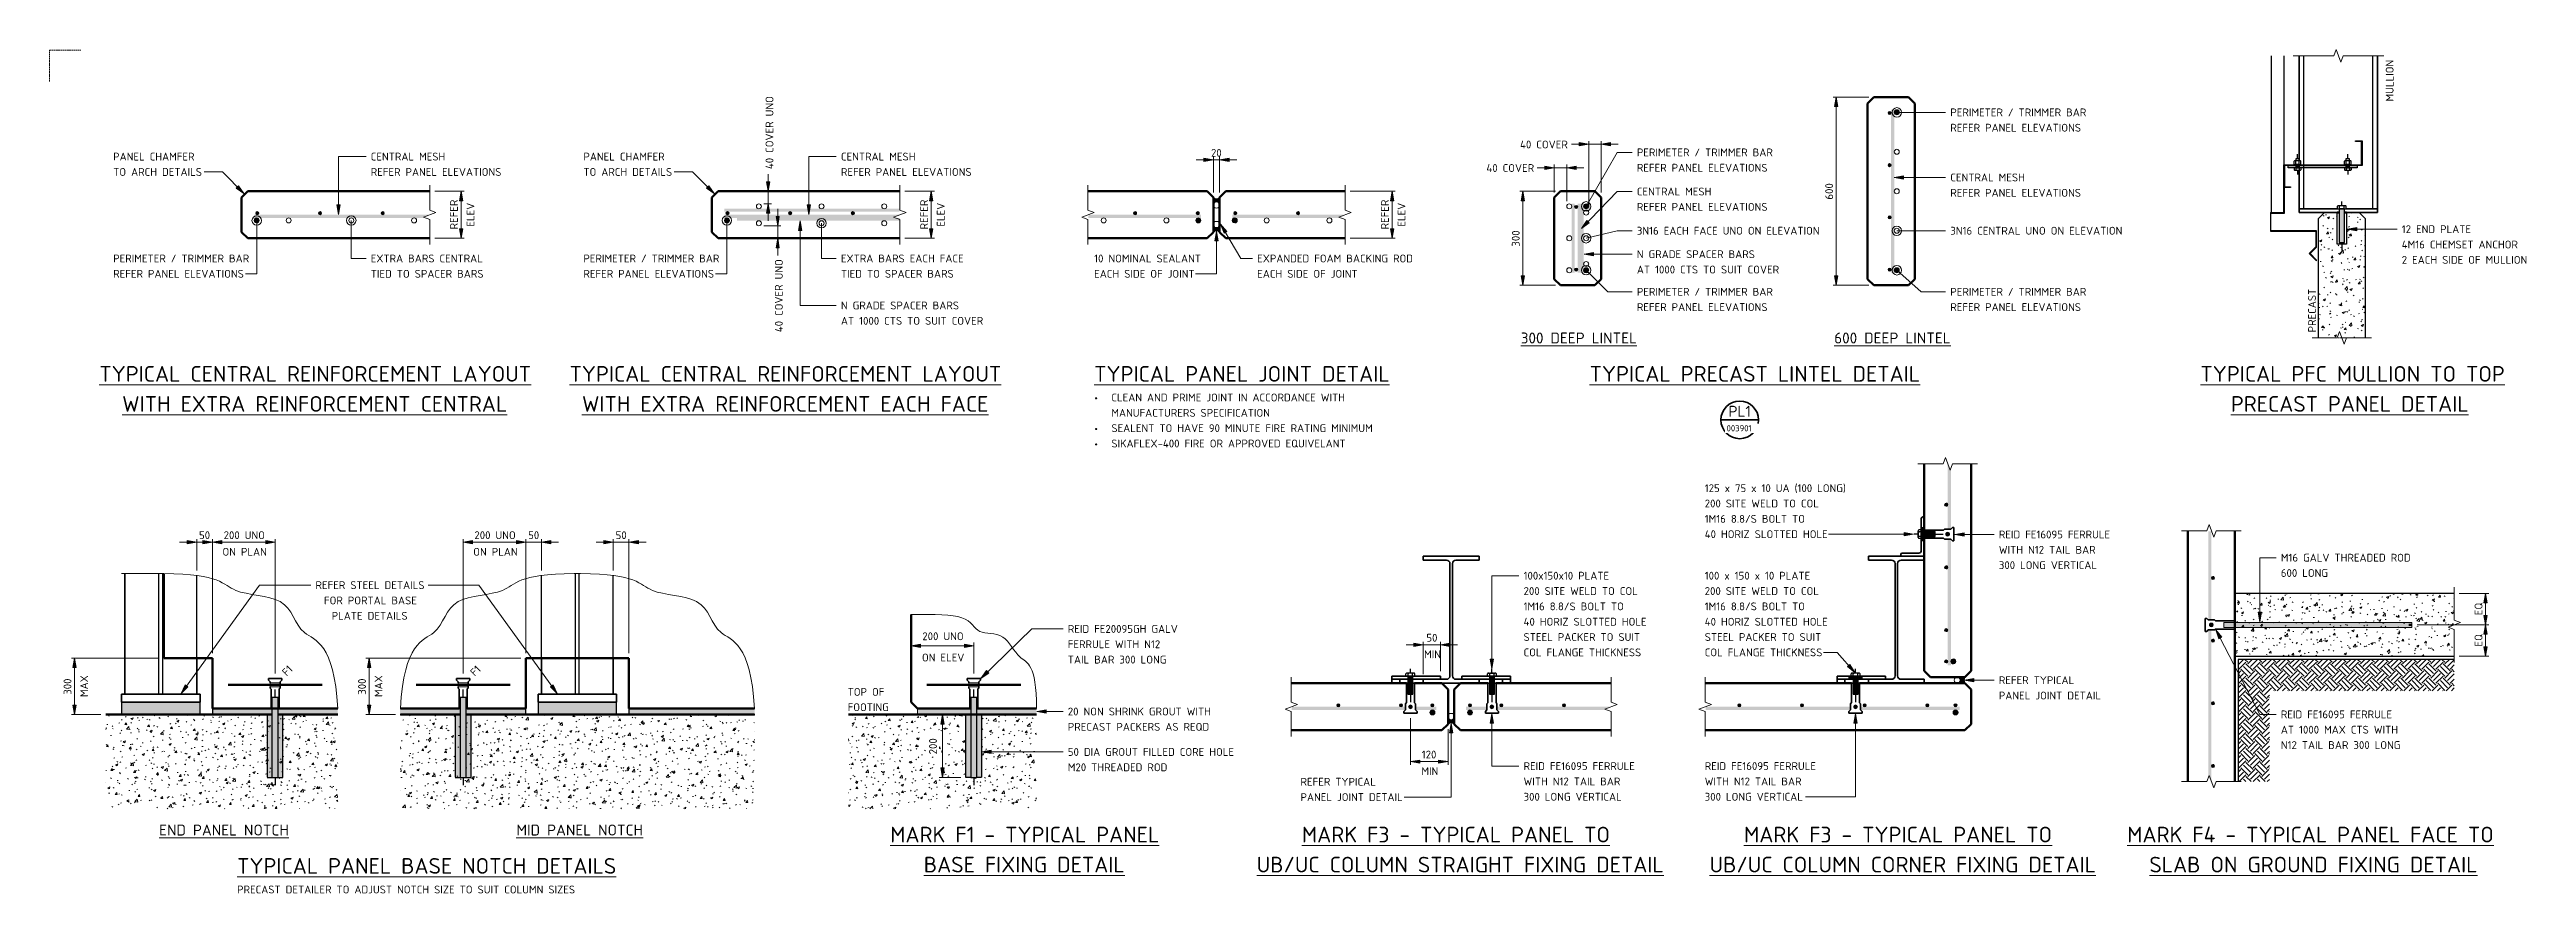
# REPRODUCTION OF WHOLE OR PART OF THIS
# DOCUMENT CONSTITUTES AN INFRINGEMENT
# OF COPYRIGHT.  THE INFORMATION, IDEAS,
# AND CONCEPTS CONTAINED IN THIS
# Model space of a CAD drawing. Header units: millimetres. Extents: x 1317 to 9218, y 3460 to 6153.
import ezdxf

# ---------------------------------------------------------------- set-up
doc = ezdxf.new("R2010")
doc.units = ezdxf.units.MM
doc.linetypes.add('Dash', pattern=[7, 5, -2])
doc.linetypes.add('Hidden', pattern=[4, 3, -1])
for name, color, linetype, lineweight in [('A-000-T_TEXT', 231, 'Continuous', 13), ('A-010-D_DIM', 211, 'Continuous', 13), ('A-010-D_DIM-10', 211, 'Continuous', 13), ('A-010-M_LINE', 90, 'Continuous', 13), ('Z-000-T_TEXT', 131, 'Continuous', 18), ('Z-060-M_DETAIL', 92, 'Continuous', 25), ('Z-200_P_REF_PLANE', 111, 'Dash', 13)]:
    doc.layers.add(name, color=color, linetype=linetype, lineweight=lineweight)
doc.styles.add('ISOCPEUR', font='isocpeur.ttf', dxfattribs={"height": 25})
doc.styles.add('ISOCPEUR_1', font='isocpeur.ttf', dxfattribs={"height": 25})
doc.styles.add('ISOCPEUR_2', font='isocpeur.ttf', dxfattribs={"height": 50})
doc.styles.add('ISOCPEUR_3', font='isocpeur.ttf', dxfattribs={"height": 35})
doc.styles.add('ISOCPEUR_4', font='isocpeur.ttf', dxfattribs={"height": 20})
doc.dimstyles.new('2_5___Arrow_Tick', dxfattribs={"dimscale": 304.8, "dimtxt": 24.899529, "dimasz": 0.098425, "dimexe": 0.032808, "dimexo": 0.052493, "dimgap": 0.008202, "dimtad": 1, "dimdec": 0, "dimzin": 0, "dimdsep": 46, "dimtxsty": 'ISOCPEUR', "dimsah": 1, "dimcen": 0.09, "dimadec": 0, "dimazin": 0, "dimtfac": 1, "dimtdec": 4, "dimtix": 1, "dimtmove": 0, "dimatfit": 3, "dimfxl": 1, "dimtvp": 1, "dimtolj": 1, "dimtzin": 0, "dimlwd": 18, "dimlwe": 18, "dimarcsym": 2})
doc.dimstyles.new('2_5___Arrow_Tick_1', dxfattribs={"dimscale": 304.8, "dimtxt": 24.899529, "dimasz": 0.098425, "dimexe": 0.032808, "dimexo": 0.052493, "dimgap": 0.008202, "dimtad": 1, "dimdec": 0, "dimzin": 0, "dimdsep": 46, "dimtxsty": 'ISOCPEUR_1', "dimsah": 1, "dimcen": 0.09, "dimadec": 0, "dimazin": 0, "dimtfac": 1, "dimtdec": 4, "dimtix": 1, "dimtmove": 0, "dimatfit": 3, "dimfxl": 1, "dimtvp": 1, "dimtolj": 1, "dimtzin": 0, "dimlwd": 18, "dimlwe": 18, "dimarcsym": 2})
doc.dimstyles.new('2_5___Arrow_Tick_2', dxfattribs={"dimscale": 304.8, "dimtxt": 24.899529, "dimasz": 0.098425, "dimexe": 0.032808, "dimexo": 0.052493, "dimgap": 0.008202, "dimtad": 1, "dimdec": 0, "dimzin": 0, "dimdsep": 46, "dimtxsty": 'ISOCPEUR', "dimsah": 1, "dimcen": 0.09, "dimadec": 0, "dimazin": 0, "dimtfac": 1, "dimtdec": 4, "dimtix": 1, "dimtmove": 2, "dimatfit": 3, "dimfxl": 1, "dimtvp": 1, "dimtolj": 1, "dimtzin": 0, "dimlwd": 18, "dimlwe": 18, "dimarcsym": 2})
doc.dimstyles.new('2_5___Arrow_Tick_OP', dxfattribs={"dimscale": 304.8, "dimtxt": 24.899529, "dimasz": 0.098425, "dimexe": 0.032808, "dimexo": 0.052493, "dimgap": 0.032808, "dimtad": 1, "dimdec": 0, "dimzin": 0, "dimdsep": 46, "dimtxsty": 'ISOCPEUR', "dimsah": 1, "dimcen": 0.09, "dimadec": 0, "dimazin": 0, "dimtfac": 1, "dimtdec": 4, "dimtix": 1, "dimtmove": 0, "dimatfit": 3, "dimfxl": 1, "dimtvp": 1, "dimtfill": 1, "dimtolj": 1, "dimtzin": 0, "dimlwd": 18, "dimlwe": 18, "dimarcsym": 2})
pattern_1 = [(50, (0, 0), (72.87376, -6.37607), [7.62, -83.82]), (355, (0, 0), (-14.097, 76.42244), [6.096, -67.056]), (100.451, (6.07, -0.53), (58.77696, 70.04687), [6.476, -71.236]), (46.184, (0, 20.32), (108.4314, -16.81745), [11.43, -125.73]), (96.636, (9.04, 18.92), (94.961, 98.9709), [9.714, -106.854]), (351.184, (0, 20.32), (94.9623, 98.9702), [9.144, -100.584]), (21, (10.16, 15.24), (60.64565, -40.90654), [7.62, -83.82]), (326, (10.16, 15.24), (24.72083, 73.67493), [6.096, -67.056]), (71.451, (15.214, 11.83), (85.3669, 32.76874), [6.476, -71.236]), (37.5, (0, 0), (1.235525, 33.82243), [3.353, -62.89, 3.353, -64.719, -67.31]), (37.5, (0, 0), (1.235525, 33.82243), [-134.315, 3.353, -63.957]), (7.5, (0, 0), (26.72815, 40.07255), [3.353, -35.458, 3.353, -61.366, -25.654]), (7.5, (0, 0), (26.72815, 40.07255), [-103.53, 3.353, -22.301]), (327.5, (-22.657, 0), (54.23632, -2.29212), [3.353, -22.047, 3.353, -75.895, -105.156]), (327.5, (-22.657, 0), (54.23632, -2.29212), [-104.648, 3.353, -101.803]), (317.5, (-32.817, 0), (59.25158, 10.17014), [3.353, -29.667, 3.353, -49.276, -74.676]), (317.5, (-32.817, 0), (59.25158, 10.17014), [-85.649, 3.353, -71.323])]

msp = doc.modelspace()

# ---------------------------------------------------------------- texts
at = {"layer": 'A-000-T_TEXT', "color": 7, "lineweight": 18, "char_height": 25, "attachment_point": 1, "style": 'ISOCPEUR'}
for s, insert, width, rotation in [('MULLION', (8769.5, 5987.4), 151.519, 90), ('PRECAST', (8521.9, 5250.7), 166.751, 90), ('F1', (2055.8, 4168.9), 36.878, 45), ('F1', (2655.8, 4168.9), 36.878, 45)]:
    msp.add_mtext(s, dxfattribs=dict(at, insert=insert, width=width, rotation=rotation))
at = {"layer": 'A-000-T_TEXT', "color": 7, "lineweight": 18, "attachment_point": 1}
for s, insert, char_height, width, style in [('PERIMETER / TRIMMER BAR', (7380.4, 5965.2), 25, 506.666, 'ISOCPEUR'), ('REFER PANEL ELEVATIONS', (7380.4, 5916.2), 25, 493.038, 'ISOCPEUR'), ('TO ARCH DETAILS', (1519.7, 5775), 25, 333.502, 'ISOCPEUR'), ('PANEL CHAMFER', (1519.7, 5824), 25, 304.641, 'ISOCPEUR'), ('CENTRAL MESH', (2341.3, 5824), 25, 279.789, 'ISOCPEUR'), ('REFER PANEL ELEVATIONS', (2341.3, 5775), 25, 493.038, 'ISOCPEUR'), ('TO ARCH DETAILS', (3019.7, 5775), 25, 333.502, 'ISOCPEUR'), ('PANEL CHAMFER', (3019.7, 5824), 25, 304.641, 'ISOCPEUR'), ('CENTRAL MESH', (3841.3, 5824), 25, 279.789, 'ISOCPEUR'), ('REFER PANEL ELEVATIONS', (3841.3, 5775), 25, 493.038, 'ISOCPEUR'), ('PERIMETER / TRIMMER BAR', (6380.4, 5837.5), 25, 506.666, 'ISOCPEUR'), ('REFER PANEL ELEVATIONS', (6380.4, 5788.5), 25, 493.038, 'ISOCPEUR'), ('CENTRAL MESH', (6380.4, 5712.5), 25, 279.789, 'ISOCPEUR'), ('CENTRAL MESH', (7380.4, 5757.5), 25, 279.789, 'ISOCPEUR'), ('REFER PANEL ELEVATIONS', (7380.4, 5708.5), 25, 493.038, 'ISOCPEUR'), ('REFER PANEL ELEVATIONS', (6380.4, 5663.5), 25, 493.038, 'ISOCPEUR'), ('3N16 EACH FACE UNO ON ELEVATION', (6380.4, 5587.5), 25, 682.236, 'ISOCPEUR'), ('3N16 CENTRAL UNO ON ELEVATION', (7380.4, 5587.5), 25, 641.35, 'ISOCPEUR'), ('12 END PLATE', (8820.5, 5592.3), 25, 262.152, 'ISOCPEUR'), ('4M16 CHEMSET ANCHOR', (8820.5, 5543.4), 25, 434.515, 'ISOCPEUR'), ('PERIMETER / TRIMMER BAR', (1519.7, 5499), 25, 506.666, 'ISOCPEUR'), ('EXTRA BARS CENTRAL', (2341.3, 5499), 25, 424.894, 'ISOCPEUR'), ('PERIMETER / TRIMMER BAR', (3019.7, 5499), 25, 506.666, 'ISOCPEUR'), ('EXTRA BARS EACH FACE', (3841.3, 5499), 25, 465.78, 'ISOCPEUR'), ('10 NOMINAL SEALANT', (4649.1, 5499), 25, 400.844, 'ISOCPEUR'), ('EXPANDED FOAM BACKING ROD', (5169.2, 5499), 25, 575.612, 'ISOCPEUR'), ('AT 1000 CTS TO SUIT COVER', (6380.4, 5463.5), 25, 541.139, 'ISOCPEUR'), ('N GRADE SPACER BARS', (6380.4, 5512.5), 25, 442.532, 'ISOCPEUR'), ('2 EACH SIDE OF MULLION', (8820.5, 5494.4), 25, 465.78, 'ISOCPEUR'), ('REFER PANEL ELEVATIONS', (1519.7, 5450.1), 25, 493.038, 'ISOCPEUR'), ('TIED TO SPACER BARS', (2341.3, 5450.1), 25, 424.093, 'ISOCPEUR'), ('REFER PANEL ELEVATIONS', (3019.7, 5450.1), 25, 493.038, 'ISOCPEUR'), ('TIED TO SPACER BARS', (3841.3, 5450.1), 25, 424.093, 'ISOCPEUR'), ('EACH SIDE OF JOINT', (4649.1, 5450.1), 25, 373.586, 'ISOCPEUR'), ('EACH SIDE OF JOINT', (5169.2, 5450.1), 25, 373.586, 'ISOCPEUR'), ('PERIMETER / TRIMMER BAR', (6380.4, 5392.7), 25, 506.666, 'ISOCPEUR'), ('PERIMETER / TRIMMER BAR', (7380.4, 5392.7), 25, 506.666, 'ISOCPEUR'), ('AT 1000 CTS TO SUIT COVER', (3841.3, 5300.1), 25, 541.139, 'ISOCPEUR'), ('N GRADE SPACER BARS', (3841.3, 5349), 25, 442.532, 'ISOCPEUR'), ('REFER PANEL ELEVATIONS', (6380.4, 5343.8), 25, 493.038, 'ISOCPEUR'), ('REFER PANEL ELEVATIONS', (7380.4, 5343.8), 25, 493.038, 'ISOCPEUR'), ('\\L300 DEEP LINTEL', (6010, 5250.2), 35, 439.325, 'ISOCPEUR_3'), ('\\L600 DEEP LINTEL', (7010, 5250.2), 35, 439.325, 'ISOCPEUR_3'), ('\\LTYPICAL CENTRAL REINFORCEMENT LAYOUT', (1475.5, 5143.3), 50, 1612.995, 'ISOCPEUR_2'), ('\\LTYPICAL CENTRAL REINFORCEMENT LAYOUT', (2975.5, 5143.3), 50, 1612.995, 'ISOCPEUR_2'), ('\\LTYPICAL PANEL JOINT DETAIL', (4649.1, 5143.3), 50, 1105.527, 'ISOCPEUR_2'), ('\\LTYPICAL PFC MULLION TO TOP', (8178.2, 5143.3), 50, 1128.776, 'ISOCPEUR_2'), ('\\LWITH EXTRA REINFORCEMENT CENTRAL', (1548.3, 5047.4), 50, 1437.426, 'ISOCPEUR_2'), ('\\LWITH EXTRA REINFORCEMENT EACH FACE', (3015.2, 5047.4), 50, 1516.793, 'ISOCPEUR_2'), ('•', (4649.1, 5055.4), 25, 66.546, 'ISOCPEUR'), ('CLEAN AND PRIME JOINT IN ACCORDANCE WITH ', (4704, 5055.4), 25, 886.666, 'ISOCPEUR'), ('MANUFACTURERS SPECIFICATION', (4704, 5006.4), 25, 594.05, 'ISOCPEUR'), ('\\LPRECAST PANEL DETAIL ', (8275.4, 5047.4), 50, 929.957, 'ISOCPEUR_2'), ('•', (4649.1, 4957.5), 25, 66.546, 'ISOCPEUR'), ('SEALENT TO HAVE 90 MINUTE FIRE RATING MINIMUM', (4704, 4957.5), 25, 970.844, 'ISOCPEUR'), ('SIKAFLEX-400 FIRE OR APPROVED EQUIVELANT', (4704, 4908.5), 25, 884.261, 'ISOCPEUR'), ('•', (4649.1, 4908.5), 25, 66.546, 'ISOCPEUR'), ('125 x 75 x 10 UA (100 LONG)', (6596.9, 4766), 25, 538.734, 'ISOCPEUR'), ('1M16 8.8/S BOLT TO', (6596.9, 4668.1), 25, 374.388, 'ISOCPEUR'), ('200 SITE WELD TO COL', (6596.9, 4717.1), 25, 433.713, 'ISOCPEUR'), ('40 HORIZ SLOTTED HOLE', (6596.9, 4619.2), 25, 460.97, 'ISOCPEUR'), ('REID FE16095 FERRULE', (7535.2, 4618.3), 25, 419.283, 'ISOCPEUR'), ('WITH N12 TAIL BAR', (7535.2, 4569.3), 25, 363.966, 'ISOCPEUR'), ('300 LONG VERTICAL', (7535.2, 4520.4), 25, 371.983, 'ISOCPEUR'), ('M16 GALV THREADED ROD', (8434.8, 4544.3), 25, 482.616, 'ISOCPEUR'), ('REFER STEEL DETAILS ', (2165.1, 4456.7), 25, 416.877, 'ISOCPEUR'), ('100x150x10 PLATE', (6019, 4486.8), 25, 334.304, 'ISOCPEUR'), ('200 SITE WELD TO COL', (6019, 4437.8), 25, 433.713, 'ISOCPEUR'), ('100 x 150 x 10 PLATE', (6596.9, 4486.8), 25, 408.059, 'ISOCPEUR'), ('200 SITE WELD TO COL', (6596.9, 4437.8), 25, 433.713, 'ISOCPEUR'), ('600 LONG', (8434.8, 4495.4), 25, 177.173, 'ISOCPEUR'), ('FOR PORTAL BASE ', (2192.2, 4407.8), 25, 367.173, 'ISOCPEUR'), ('PLATE DETAILS', (2216.7, 4358.8), 25, 288.608, 'ISOCPEUR'), ('1M16 8.8/S BOLT TO', (6019, 4388.9), 25, 374.388, 'ISOCPEUR'), ('1M16 8.8/S BOLT TO', (6596.9, 4388.9), 25, 374.388, 'ISOCPEUR'), ('REID FE20095GH GALV', (4565.1, 4316.9), 25, 415.274, 'ISOCPEUR'), ('FERRULE WITH N12', (4565.1, 4268), 25, 347.131, 'ISOCPEUR'), ('40 HORIZ SLOTTED HOLE', (6019, 4339.9), 25, 460.97, 'ISOCPEUR'), ('STEEL PACKER TO SUIT', (6019, 4291), 25, 440.126, 'ISOCPEUR'), ('40 HORIZ SLOTTED HOLE', (6596.9, 4339.9), 25, 460.97, 'ISOCPEUR'), ('STEEL PACKER TO SUIT', (6596.9, 4291), 25, 440.126, 'ISOCPEUR'), ('TAIL BAR 300 LONG', (4565.1, 4219), 25, 371.181, 'ISOCPEUR'), ('COL FLANGE THICKNESS', (6019, 4242.1), 25, 440.928, 'ISOCPEUR'), ('COL FLANGE THICKNESS', (6596.9, 4242.1), 25, 440.928, 'ISOCPEUR'), ('TOP OF', (3862.8, 4115.9), 25, 136.287, 'ISOCPEUR'), ('REFER TYPICAL', (7535.2, 4153.3), 25, 286.202, 'ISOCPEUR'), ('FOOTING', (3862.8, 4067), 25, 150.717, 'ISOCPEUR'), ('20 NON SHRINK GROUT WITH', (4565.1, 4053.4), 25, 529.114, 'ISOCPEUR'), ('PANEL JOINT DETAIL', (7535.2, 4104.3), 25, 382.405, 'ISOCPEUR'), ('REID FE16095 FERRULE', (8434.8, 4044.3), 25, 419.283, 'ISOCPEUR'), ('PRECAST PACKERS AS REQD', (4565.1, 4004.5), 25, 533.924, 'ISOCPEUR'), ('AT 1000 MAX CTS WITH', (8434.8, 3995.4), 25, 447.342, 'ISOCPEUR'), ('50 DIA GROUT FILLED CORE HOLE', (4565.1, 3924.3), 25, 618.101, 'ISOCPEUR'), ('M20 THREADED ROD', (4565.1, 3875.4), 25, 370.38, 'ISOCPEUR'), ('REID FE16095 FERRULE', (6019, 3879.3), 25, 419.283, 'ISOCPEUR'), ('REID FE16095 FERRULE', (6596.9, 3879.3), 25, 419.283, 'ISOCPEUR'), ('N12 TAIL BAR 300 LONG ', (8434.8, 3946.4), 25, 468.987, 'ISOCPEUR'), ('REFER TYPICAL', (5307.4, 3829.3), 25, 286.202, 'ISOCPEUR'), ('WITH N12 TAIL BAR', (6019, 3830.3), 25, 363.966, 'ISOCPEUR'), ('WITH N12 TAIL BAR', (6596.9, 3830.3), 25, 363.966, 'ISOCPEUR'), ('PANEL JOINT DETAIL', (5307.4, 3780.3), 25, 382.405, 'ISOCPEUR'), ('300 LONG VERTICAL', (6019, 3781.4), 25, 371.983, 'ISOCPEUR'), ('300 LONG VERTICAL', (6596.9, 3781.4), 25, 371.983, 'ISOCPEUR'), ('\\LEND PANEL NOTCH', (1666.3, 3680.2), 35, 484.219, 'ISOCPEUR_3'), ('\\LMID PANEL NOTCH', (2805.8, 3680.2), 35, 471.392, 'ISOCPEUR_3'), ('\\LMARK F1 - TYPICAL PANEL', (3998.4, 3673.3), 50, 1009.325, 'ISOCPEUR_2'), ('\\LMARK F3 - TYPICAL PANEL TO', (5311.8, 3673.3), 50, 1153.628, 'ISOCPEUR_2'), ('\\LMARK F3 - TYPICAL PANEL TO', (6722.2, 3673.3), 50, 1153.628, 'ISOCPEUR_2'), ('\\LMARK F4 - TYPICAL PANEL FACE TO', (7944.6, 3673.3), 50, 1377.299, 'ISOCPEUR_2'), ('\\LTYPICAL PANEL BASE NOTCH DETAILS', (1914.9, 3573.3), 50, 1418.987, 'ISOCPEUR_2'), ('\\LBASE FIXING DETAIL', (4105.6, 3577.4), 50, 749.578, 'ISOCPEUR_2'), ('\\LUB/UC COLUMN STRAIGHT FIXING DETAIL', (5167.6, 3577.4), 50, 1503.164, 'ISOCPEUR_2'), ('\\LUB/UC COLUMN CORNER FIXING DETAIL', (6612.4, 3577.4), 50, 1418.987, 'ISOCPEUR_2'), ('\\LSLAB ON GROUND FIXING DETAIL', (8015.4, 3577.4), 50, 1206.54, 'ISOCPEUR_2'), ('PRECAST DETAILER TO ADJUST NOTCH SIZE TO SUIT COLUMN SIZES', (1914.9, 3485.4), 25, 1266.666, 'ISOCPEUR')]:
    msp.add_mtext(s, dxfattribs=dict(at, insert=insert, char_height=char_height, width=width, style=style))
at = {"layer": 'A-000-T_TEXT', "color": 7, "lineweight": 18, "insert": (6229.8, 5143.3), "char_height": 50, "width": 1245.021, "attachment_point": 1, "style": 'ISOCPEUR_2', "bg_fill": 3, "box_fill_scale": 1.25, "bg_fill_color": 256, "bg_fill_true_color": 13158600, "bg_fill_transparency": 0}
msp.add_mtext('\\LTYPICAL PRECAST LINTEL DETAIL', dxfattribs=at)
at = {"layer": 'Z-000-T_TEXT', "lineweight": 13, "insert": (6672.7, 5016.4), "char_height": 35, "width": 85.781, "attachment_point": 1, "style": 'ISOCPEUR_3'}
msp.add_mtext('PL1', dxfattribs=at)

# ---------------------------------------------------------------- blocks, each defined once
blk = doc.blocks.new('FE1 - FE20095 ELEVATION-4128133-S-3901 - _INDUSTRIAL_ TYPICAL PRECAST PANEL DETAILS')
at = {"layer": 'Z-060-M_DETAIL', "lineweight": 35}
for p, q in [((13, 0), (10, 0)), ((13, -61.4), (13, 0)), ((-13, -62), (-16, -65)), ((-16, -65), (-16, -69)), ((-16, -69), (-16, -81)), ((-10, 0), (-13, 0)), ((-13, 0), (-13, -62)), ((16, -65), (13, -61.4)), ((16, -69), (16, -65)), ((-16, -85), (-21, -90)), ((-21, -90), (-21, -95)), ((-21, -95), (21, -95)), ((-16, -81), (-16, -85)), ((16, -85), (16, -81)), ((21, -90), (16, -85)), ((21, -95), (21, -90))]:
    blk.add_line(p, q, dxfattribs=at)
at = {"layer": 'Z-060-M_DETAIL', "lineweight": 18}
for p, q in [((16, -69), (-16, -69)), ((16, -81), (16, -69)), ((-16, -81), (16, -81))]:
    blk.add_line(p, q, dxfattribs=at)
blk = doc.blocks.new('NRP_Bolt Detailed Section _v2_ - M20-4121778-S-3901 - _INDUSTRIAL_ TYPICAL PRECAST PANEL DETAILS')
at = {"layer": 'Z-060-M_DETAIL'}
blk.add_hatch(color=256, dxfattribs=at).paths.add_polyline_path([(0, 10), (0, -10), (255, -10), (255, 10)])
for p, q in [((0, 0), (-25, 0)), ((255, 10), (0, 10)), ((0, 10), (0, -10)), ((255, -10), (255, 10)), ((0, -10), (255, -10)), ((255, 0), (280, 0))]:
    blk.add_line(p, q, dxfattribs=at)
blk = doc.blocks.new('NRP_Reinft Bar Section BN - N16-4128137-S-3901 - _INDUSTRIAL_ TYPICAL PRECAST PANEL DETAILS')
at = {"layer": 'Z-060-M_DETAIL', "lineweight": 13}
blk.add_hatch(color=256, dxfattribs=at).paths.add_polyline_path([(0, -8), (2.1, -7.7), (4, -6.9), (5.7, -5.7), (6.9, -4), (7.7, -2.1), (8, 0), (7.7, 2.1), (6.9, 4), (5.7, 5.7), (4, 6.9), (2.1, 7.7), (0, 8), (-2.1, 7.7), (-4, 6.9), (-5.7, 5.7), (-6.9, 4), (-7.7, 2.1), (-8, 0), (-7.7, -2.1), (-6.9, -4), (-5.7, -5.7), (-4, -6.9), (-2.1, -7.7)])
for start, end in [(360, 180), (180, 360)]:
    blk.add_arc((0, 0), 8, start, end, dxfattribs=at)
blk = doc.blocks.new('NRP_Reinft Bar Section BN - R10-4128131-S-3901 - _INDUSTRIAL_ TYPICAL PRECAST PANEL DETAILS')
at = {"layer": 'Z-060-M_DETAIL', "lineweight": 13}
blk.add_hatch(color=256, dxfattribs=at).paths.add_polyline_path([(0, -5), (1.3, -4.8), (2.5, -4.3), (3.5, -3.5), (4.3, -2.5), (4.8, -1.3), (5, 0), (4.8, 1.3), (4.3, 2.5), (3.5, 3.5), (2.5, 4.3), (1.3, 4.8), (0, 5), (-1.3, 4.8), (-2.5, 4.3), (-3.5, 3.5), (-4.3, 2.5), (-4.8, 1.3), (-5, 0), (-4.8, -1.3), (-4.3, -2.5), (-3.5, -3.5), (-2.5, -4.3), (-1.3, -4.8), (-0.4, -4.9)])
for start, end in [(360, 180), (180, 360)]:
    blk.add_arc((0, 0), 5, start, end, dxfattribs=at)
blk = doc.blocks.new('NRP_Break Line _v2_ - Section-3988886-S-3901 - _INDUSTRIAL_ TYPICAL PRECAST PANEL DETAILS')
at = {"layer": 'Z-060-M_DETAIL', "lineweight": 18}
for p, q in [((0, 0), (60, 0)), ((90, 0), (150, 0))]:
    blk.add_line(p, q, dxfattribs=at)
blk = doc.blocks.new('FE1 - FE20095 SECTION-4121289-S-3901 - _INDUSTRIAL_ TYPICAL PRECAST PANEL DETAILS')
at = {"layer": 'Z-060-M_DETAIL', "lineweight": 35}
blk.add_hatch(color=256, dxfattribs=at).paths.add_polyline_path([(0, -81), (1.6, -80.8), (3, -80.2), (4.2, -79.2), (5.2, -78), (5.8, -76.6), (6, -74.9), (5.8, -73.4), (5.2, -72), (4.2, -70.8), (3, -69.8), (1.6, -69.2), (0, -69), (-1.6, -69.2), (-3, -69.8), (-4.2, -70.8), (-5.2, -72), (-5.8, -73.4), (-6, -75), (-5.8, -76.6), (-5.2, -78), (-4.2, -79.2), (-3, -80.2), (-1.6, -80.8)])
for p, q in [((13, 0), (8, 0)), ((13, -61.4), (13, 0)), ((-13, -62), (-16, -65)), ((-16, -65), (-16, -85)), ((-8, 0), (-13, 0)), ((-13, 0), (-13, -62)), ((16, -65), (13, -61.4)), ((16, -85), (16, -65)), ((-16, -85), (-21, -90)), ((-21, -90), (-21, -95)), ((-21, -95), (21, -95)), ((21, -90), (16, -85)), ((21, -95), (21, -90))]:
    blk.add_line(p, q, dxfattribs=at)
at = {"layer": 'Z-060-M_DETAIL', "lineweight": 18}
for start, end in [(360, 180), (180, 360)]:
    blk.add_arc((0, -75), 6, start, end, dxfattribs=at)
blk = doc.blocks.new('NRP_Bolt Detailed Section _v2_ - M16-4129580-S-3901 - _INDUSTRIAL_ TYPICAL PRECAST PANEL DETAILS')
at = {"layer": 'Z-060-M_DETAIL'}
blk.add_hatch(color=256, dxfattribs=at).paths.add_polyline_path([(0, -8), (57.8, -8), (57.8, 8), (0, 8)])
for p, q in [((-9.752, 0), (-23, 0)), ((-9.752, -10.668), (-9.752, 10.668)), ((0, 14.224), (-7.72, 14.224)), ((0, 7.112), (-7.72, 7.112)), ((0, 14.224), (0, -14.224)), ((57.8, 8), (0, 8)), ((0, 8), (0, -8)), ((57.8, -8), (57.8, 8)), ((0, -7.112), (-7.72, -7.112)), ((0, -14.224), (-7.72, -14.224)), ((0, -8), (57.8, -8)), ((57.8, 0), (82.8, 0))]:
    blk.add_line(p, q, dxfattribs=at)
for centre, radius, start, end in [((-5.6245, 10.668), 4.1275, 120.51023741, 239.48976259), ((3.7124, 0), 13.464, 148.11450375, 211.88549625), ((-5.6245, -10.668), 4.1275, 120.51023741, 239.48976259)]:
    blk.add_arc(centre, radius, start, end, dxfattribs=at)
blk = doc.blocks.new('NRP_Reinft Bar Section BN - N16-4129582-S-3901 - _INDUSTRIAL_ TYPICAL PRECAST PANEL DETAILS')
at = {"layer": 'Z-060-M_DETAIL', "lineweight": 13}
blk.add_hatch(color=256, dxfattribs=at).paths.add_polyline_path([(0, 8), (-2.1, 7.7), (-4, 6.9), (-5.7, 5.7), (-6.9, 4), (-7.7, 2.1), (-8, 0), (-7.7, -2.1), (-6.9, -4), (-5.7, -5.7), (-4, -6.9), (-2.1, -7.7), (0, -8), (2.1, -7.7), (4, -6.9), (5.7, -5.7), (6.9, -4), (7.7, -2.1), (8, 0), (7.7, 2.1), (6.9, 4), (5.7, 5.7), (4, 6.9), (2.1, 7.7)])
for start, end in [(0, 180), (180, 360)]:
    blk.add_arc((0, 0), 8, start, end, dxfattribs=at)
blk = doc.blocks.new('NRP_Reinft Bar Section BN - R10-4129583-S-3901 - _INDUSTRIAL_ TYPICAL PRECAST PANEL DETAILS')
at = {"layer": 'Z-060-M_DETAIL', "lineweight": 13}
blk.add_hatch(color=256, dxfattribs=at).paths.add_polyline_path([(0, 5), (-1.3, 4.8), (-2.5, 4.3), (-3.5, 3.5), (-4.3, 2.5), (-4.8, 1.3), (-5, 0), (-4.8, -1.3), (-4.3, -2.5), (-3.5, -3.5), (-2.5, -4.3), (-1.3, -4.8), (0, -5), (1.3, -4.8), (2.5, -4.3), (3.5, -3.5), (4.3, -2.5), (4.8, -1.3), (5, 0), (4.8, 1.3), (4.3, 2.5), (3.5, 3.5), (2.5, 4.3), (1.3, 4.8), (0.4, 4.9)])
for start, end in [(0, 180), (180, 0)]:
    blk.add_arc((0, 0), 5, start, end, dxfattribs=at)
blk = doc.blocks.new('FE1 - FE20095 SECTION-4121781-S-3901 - _INDUSTRIAL_ TYPICAL PRECAST PANEL DETAILS')
at = {"layer": 'Z-060-M_DETAIL', "lineweight": 18}
blk.add_hatch(color=256, dxfattribs=at).paths.add_polyline_path([(0, 81), (-1.6, 80.8), (-3, 80.2), (-4.2, 79.2), (-5.2, 78), (-5.8, 76.6), (-6, 74.9), (-5.8, 73.4), (-5.2, 72), (-4.2, 70.8), (-3, 69.8), (-1.6, 69.2), (0, 69), (1.6, 69.2), (3, 69.8), (4.2, 70.8), (5.2, 72), (5.8, 73.4), (6, 75), (5.8, 76.6), (5.2, 78), (4.2, 79.2), (3, 80.2), (1.6, 80.8)])
at = {"layer": 'Z-060-M_DETAIL', "lineweight": 35}
for p, q in [((21, 95), (-21, 95)), ((-21, 95), (-21, 90)), ((-21, 90), (-16, 85)), ((-16, 85), (-16, 65)), ((16, 85), (21, 90)), ((16, 65), (16, 85)), ((21, 90), (21, 95)), ((-16, 65), (-13, 62)), ((-13, 62), (-13, 0)), ((-13, 0), (-8, 0)), ((13, 61.4), (16, 65)), ((13, 0), (13, 61.4)), ((8, 0), (13, 0))]:
    blk.add_line(p, q, dxfattribs=at)
at = {"layer": 'Z-060-M_DETAIL', "lineweight": 18}
for start, end in [(0, 180), (180, 0)]:
    blk.add_arc((0, 75), 6, start, end, dxfattribs=at)
blk = doc.blocks.new('NRP_Bolt Detailed Section _v2_ - M16-4129584-S-3901 - _INDUSTRIAL_ TYPICAL PRECAST PANEL DETAILS')
at = {"layer": 'Z-060-M_DETAIL'}
blk.add_hatch(color=256, dxfattribs=at).paths.add_polyline_path([(0, -8), (57.8, -8), (57.8, 8), (0, 8)])
for p, q in [((-9.752, 10.668), (-9.752, -10.668)), ((0, 14.224), (-7.72, 14.224)), ((0, 7.112), (-7.72, 7.112)), ((0, -14.224), (0, 14.224)), ((57.8, 8), (0, 8)), ((0, 8), (0, -8)), ((57.8, -8), (57.8, 8)), ((57.8, 0), (82.8, 0)), ((-9.752, 0), (-23, 0)), ((0, -7.112), (-7.72, -7.112)), ((0, -14.224), (-7.72, -14.224)), ((0, -8), (57.8, -8))]:
    blk.add_line(p, q, dxfattribs=at)
for centre, radius, start, end in [((-5.6245, 10.668), 4.1275, 120.51023741, 239.48976259), ((3.7124, 0), 13.464, 148.11450375, 211.88549625), ((-5.6245, -10.668), 4.1275, 120.51023741, 239.48976259)]:
    blk.add_arc(centre, radius, start, end, dxfattribs=at)
blk = doc.blocks.new('FE1 - FE20095 SECTION-V1-S-3901 - _INDUSTRIAL_ TYPICAL PRECAST PANEL DETAILS')
at = {"layer": 'Z-060-M_DETAIL', "lineweight": 35}
blk.add_hatch(color=256, dxfattribs=at).paths.add_polyline_path([(-6, -75), (-5.8, -76.6), (-5.2, -78), (-4.2, -79.2), (-3, -80.2), (-1.6, -80.8), (0, -81), (1.6, -80.8), (3, -80.2), (4.2, -79.2), (5.2, -78), (5.8, -76.6), (6, -75), (5.8, -73.4), (5.2, -72), (4.2, -70.8), (3, -69.8), (1.6, -69.2), (0, -69), (-1.6, -69.2), (-3, -69.8), (-4.2, -70.8), (-5.2, -72), (-5.8, -73.4)])
for p, q in [((13, 0), (8, 0)), ((13, -61.4), (13, 0)), ((-13, -62), (-16, -65)), ((-16, -65), (-16, -85)), ((-8, 0), (-13, 0)), ((-13, 0), (-13, -62)), ((16, -65), (13, -61.4)), ((16, -85), (16, -65)), ((-16, -85), (-21, -90)), ((-21, -90), (-21, -95)), ((-21, -95), (21, -95)), ((21, -90), (16, -85)), ((21, -95), (21, -90))]:
    blk.add_line(p, q, dxfattribs=at)
at = {"layer": 'Z-060-M_DETAIL', "lineweight": 18}
for start, end in [(360, 180), (180, 360)]:
    blk.add_arc((0, -75), 6, start, end, dxfattribs=at)
blk = doc.blocks.new('NRP_Bolt Detailed Section _v2_ - M16-4129586-S-3901 - _INDUSTRIAL_ TYPICAL PRECAST PANEL DETAILS')
at = {"layer": 'Z-060-M_DETAIL'}
blk.add_hatch(color=256, dxfattribs=at).paths.add_polyline_path([(0, -8), (44.5, -8), (44.5, 8), (0, 8)])
for p, q in [((-9.752, 0), (-23, 0)), ((-9.752, -10.668), (-9.752, 10.668)), ((0, 14.224), (-7.72, 14.224)), ((0, 7.112), (-7.72, 7.112)), ((0, 14.224), (0, -14.224)), ((44.5, 8), (0, 8)), ((0, 8), (0, -8)), ((44.5, -8), (44.5, 8)), ((44.5, 0), (69.5, 0)), ((0, -7.112), (-7.72, -7.112)), ((0, -14.224), (-7.72, -14.224)), ((0, -8), (44.5, -8))]:
    blk.add_line(p, q, dxfattribs=at)
for centre, radius, start, end in [((-5.6245, 10.668), 4.1275, 120.51023741, 239.48976259), ((3.7124, 0), 13.464, 148.11450375, 211.88549625), ((-5.6245, -10.668), 4.1275, 120.51023741, 239.48976259)]:
    blk.add_arc(centre, radius, start, end, dxfattribs=at)
blk = doc.blocks.new('FE1 - FE20095 SECTION-V2-S-3901 - _INDUSTRIAL_ TYPICAL PRECAST PANEL DETAILS')
at = {"layer": 'Z-060-M_DETAIL', "lineweight": 35}
blk.add_hatch(color=256, dxfattribs=at).paths.add_polyline_path([(6, -75), (5.8, -73.4), (5.2, -72), (4.2, -70.8), (3, -69.8), (1.6, -69.2), (0, -69), (-1.6, -69.2), (-3, -69.8), (-4.2, -70.8), (-5.2, -72), (-5.8, -73.4), (-6, -75), (-5.8, -76.6), (-5.2, -78), (-4.2, -79.2), (-3, -80.2), (-1.6, -80.8), (0, -81), (1.6, -80.8), (3, -80.2), (4.2, -79.2), (5.2, -78), (5.8, -76.6)])
at = {"layer": 'Z-060-M_DETAIL', "lineweight": 18}
for p, q in [((-8, 0), (-8, -35)), ((8, -35), (8, 0)), ((-8, -35), (8, -35))]:
    blk.add_line(p, q, dxfattribs=at)
at = {"layer": 'Z-060-M_DETAIL', "lineweight": 35}
for p, q in [((8, 0), (-8, 0)), ((13, 0), (8, 0)), ((13, -61.4), (13, 0)), ((-13, -62), (-16, -65)), ((-16, -65), (-16, -85)), ((-8, 0), (-13, 0)), ((-13, 0), (-13, -62)), ((16, -65), (13, -61.4)), ((16, -85), (16, -65)), ((-16, -85), (-21, -90)), ((-21, -90), (-21, -95)), ((-21, -95), (21, -95)), ((21, -90), (16, -85)), ((21, -95), (21, -90))]:
    blk.add_line(p, q, dxfattribs=at)
at = {"layer": 'Z-060-M_DETAIL', "lineweight": 18}
for start, end in [(360, 180), (180, 360)]:
    blk.add_arc((0, -75), 6, start, end, dxfattribs=at)
blk = doc.blocks.new('NRP_Break Line _v2_ - Section-3988952-S-3901 - _INDUSTRIAL_ TYPICAL PRECAST PANEL DETAILS')
at = {"layer": 'Z-060-M_DETAIL', "lineweight": 18}
for p, q in [((0, 0), (85, 0)), ((115, 0), (200, 0))]:
    blk.add_line(p, q, dxfattribs=at)
blk = doc.blocks.new('NRP_Break Line _v2_ - Section-3989033-S-3901 - _INDUSTRIAL_ TYPICAL PRECAST PANEL DETAILS')
at = {"layer": 'Z-060-M_DETAIL', "lineweight": 18}
for p, q in [((0, 0), (60, 0)), ((90, 0), (150, 0))]:
    blk.add_line(p, q, dxfattribs=at)
blk = doc.blocks.new('NRP_Bolt Detailed Section _v2_ - M16-4243467-S-3901 - _INDUSTRIAL_ TYPICAL PRECAST PANEL DETAILS')
at = {"layer": 'Z-060-M_DETAIL'}
blk.add_hatch(color=256, dxfattribs=at).paths.add_polyline_path([(0, -8), (108, -8), (108, 8), (0, 8)])
for p, q in [((-9.752, 10.668), (-9.752, -10.668)), ((0, 14.224), (-7.72, 14.224)), ((0, 7.112), (-7.72, 7.112)), ((0, -14.224), (0, 14.224)), ((108, 8), (0, 8)), ((0, 8), (0, -8)), ((108, -8), (108, 8)), ((-9.752, 0), (-23, 0)), ((0, -7.112), (-7.72, -7.112)), ((0, -14.224), (-7.72, -14.224)), ((0, -8), (108, -8)), ((108, 0), (133, 0))]:
    blk.add_line(p, q, dxfattribs=at)
at = {"layer": 'Z-060-M_DETAIL', "linetype": 'Hidden'}
for p, q in [((12, 15), (113, 15)), ((113, 15), (113, -15)), ((113, -15), (12, -15))]:
    blk.add_line(p, q, dxfattribs=at)
at = {"layer": 'Z-060-M_DETAIL', "lineweight": 50}
for p, q in [((12, 15), (12, 8)), ((12, -8), (12, -15))]:
    blk.add_line(p, q, dxfattribs=at)
at = {"layer": 'Z-060-M_DETAIL'}
for centre, radius, start, end in [((-5.6245, 10.668), 4.1275, 120.51023741, 239.48976259), ((3.7124, 0), 13.464, 148.11450375, 211.88549625), ((-5.6245, -10.668), 4.1275, 120.51023741, 239.48976259)]:
    blk.add_arc(centre, radius, start, end, dxfattribs=at)
blk = doc.blocks.new('NRP_Steel-PFC - 250PFC-4243588-S-3901 - _INDUSTRIAL_ TYPICAL PRECAST PANEL DETAILS')
at = {"layer": 'Z-060-M_DETAIL', "lineweight": 35}
for p, q in [((0, 47.3), (122.686, 47.3)), ((153, 47.3), (488, 47.3)), ((0, -202.7), (488, -202.7))]:
    blk.add_line(p, q, dxfattribs=at)
at = {"layer": 'Z-060-M_DETAIL', "linetype": 'Hidden'}
for p, q in [((0, 32.3), (488, 32.3)), ((0, -187.7), (488, -187.7))]:
    blk.add_line(p, q, dxfattribs=at)
blk = doc.blocks.new('NRP_Break Line _v2_ - Section-4243698-S-3901 - _INDUSTRIAL_ TYPICAL PRECAST PANEL DETAILS')
at = {"layer": 'Z-060-M_DETAIL', "lineweight": 18}
for p, q in [((0, 0), (110, 0)), ((140, 0), (250, 0))]:
    blk.add_line(p, q, dxfattribs=at)
blk = doc.blocks.new('NRP_Purlin Cleat _v2_ - 250-4244167-S-3901 - _INDUSTRIAL_ TYPICAL PRECAST PANEL DETAILS')
at = {"layer": 'Z-060-M_DETAIL'}
for points in [[(8, 196), (-3, 196), (-3, 184), (8, 184)], [(8, 36), (-3, 36), (-3, 24), (8, 24)]]:
    blk.add_hatch(color=256, dxfattribs=at).paths.add_polyline_path(points)
for p, q in [((-21, 190), (-36, 190)), ((-15, 196), (-21, 196)), ((-21, 196), (-21, 184)), ((-21, 184), (-15, 184)), ((-15, 198), (-15, 182)), ((-4.5, 200.7), (-13.5, 200.7)), ((-4.5, 195.3), (-13.5, 195.3)), ((-4.5, 184.7), (-13.5, 184.7)), ((-4.5, 179.3), (-13.5, 179.3)), ((-3, 182), (-3, 198)), ((8, 196), (-3, 196)), ((-3, 196), (-3, 184)), ((-3, 184), (8, 184)), ((0, 196), (0, 220)), ((0, 220), (8, 220)), ((0, 36), (0, 184)), ((8, 220), (8, 200.7)), ((8, 200.7), (13.8, 200.7)), ((8, 200.7), (8, 179.3)), ((8, 184), (8, 196)), ((8, 195.3), (13.8, 195.3)), ((8, 184.7), (13.8, 184.7)), ((8, 179.3), (8, 40.7)), ((8, 179.3), (13.8, 179.3)), ((15.3, 182), (15.3, 198)), ((15.3, 190), (29, 190)), ((-21, 30), (-36, 30)), ((-15, 36), (-21, 36)), ((-21, 36), (-21, 24)), ((-21, 24), (-15, 24)), ((-15, 38), (-15, 22)), ((-4.5, 40.7), (-13.5, 40.7)), ((-4.5, 35.3), (-13.5, 35.3)), ((-4.5, 24.7), (-13.5, 24.7)), ((-4.5, 19.3), (-13.5, 19.3)), ((-3, 22), (-3, 38)), ((8, 36), (-3, 36)), ((-3, 36), (-3, 24)), ((-3, 24), (8, 24)), ((0, 0), (0, 24)), ((8, 0), (0, 0)), ((8, 40.7), (13.8, 40.7)), ((8, 40.7), (8, 19.3)), ((8, 24), (8, 36)), ((8, 35.3), (13.8, 35.3)), ((8, 24.7), (13.8, 24.7)), ((8, 19.3), (8, 0)), ((8, 19.3), (13.8, 19.3)), ((15.3, 22), (15.3, 38)), ((15.3, 30), (29, 30))]:
    blk.add_line(p, q, dxfattribs=at)
for centre, radius, start, end in [((-11.9, 198), 3.1, 120.51024, 239.48976), ((-4.9, 190), 10.1, 148.1145, 211.8855), ((-11.9, 182), 3.1, 120.51024, 239.48976), ((-6.1, 198), 3.1, 300.51024, 59.48976), ((-13.1, 190), 10.1, 328.1145, 31.8855), ((-6.1, 182), 3.1, 300.51024, 59.48976), ((12.2, 198), 3.1, 300.51024, 59.48976), ((5.2, 190), 10.1, 328.1145, 31.8855), ((12.2, 182), 3.1, 300.51024, 59.48976), ((-11.9, 38), 3.1, 120.51024, 239.48976), ((-4.9, 30), 10.1, 148.1145, 211.8855), ((-11.9, 22), 3.1, 120.51024, 239.48976), ((-6.1, 38), 3.1, 300.51024, 59.48976), ((-13.1, 30), 10.1, 328.1145, 31.8855), ((-6.1, 22), 3.1, 300.51024, 59.48976), ((12.2, 38), 3.1, 300.51024, 59.48976), ((5.2, 30), 10.1, 328.1145, 31.8855), ((12.2, 22), 3.1, 300.51024, 59.48976)]:
    blk.add_arc(centre, radius, start, end, dxfattribs=at)
blk = doc.blocks.new('DIMBLOCK1-S-3901 - _INDUSTRIAL_ TYPICAL PRECAST PANEL DETAILS')
at = {"layer": 'A-010-D_DIM-10', "lineweight": 18}
for points in [[(4165.2, 4030.9), (4159.9, 4000.9), (4170.5, 4000.9)], [(4165.2, 3830.9), (4170.5, 3860.9), (4159.9, 3860.9)]]:
    blk.add_hatch(color=256, dxfattribs=at).paths.add_polyline_path(points)
for p, q in [((4165.2, 4030.9), (4155.2, 4030.9)), ((4165.2, 4030.9), (4159.9, 4000.9)), ((4165.2, 4030.9), (4165.2, 3830.9)), ((4170.5, 4000.9), (4165.2, 4030.9)), ((4165.2, 4030.9), (4170.4, 4030.9)), ((4159.9, 4000.9), (4170.5, 4000.9)), ((4165.2, 3830.9), (4155.2, 3830.9)), ((4170.5, 3860.9), (4159.9, 3860.9)), ((4159.9, 3860.9), (4165.2, 3830.9)), ((4165.2, 3830.9), (4170.5, 3860.9)), ((4165.2, 3830.9), (4224.2, 3830.9))]:
    blk.add_line(p, q, dxfattribs=at)
at = {"layer": 'A-010-D_DIM-10', "color": 0, "lineweight": 18, "insert": (4122.5, 3904.3), "char_height": 25, "width": 63.781, "attachment_point": 1, "rotation": 90, "line_spacing_factor": 1.149209, "style": 'ISOCPEUR', "bg_fill": 3, "box_fill_scale": 1.25, "bg_fill_color": 256, "bg_fill_true_color": 13158600, "bg_fill_transparency": 0}
blk.add_mtext('200', dxfattribs=at)
blk = doc.blocks.new('DIMBLOCK2-S-3901 - _INDUSTRIAL_ TYPICAL PRECAST PANEL DETAILS')
at = {"layer": 'A-010-D_DIM-10', "lineweight": 18}
for points in [[(4065.2, 4250.9), (4095.2, 4245.6), (4095.2, 4256.2)], [(4265.2, 4250.9), (4235.2, 4256.2), (4235.2, 4245.6)]]:
    blk.add_hatch(color=256, dxfattribs=at).paths.add_polyline_path(points)
for p, q in [((4095.2, 4256.2), (4065.2, 4250.9)), ((4065.2, 4250.9), (4065.2, 4256.1)), ((4065.2, 4250.9), (4265.2, 4250.9)), ((4065.2, 4250.9), (4095.2, 4245.6)), ((4065.2, 4250.9), (4065.2, 4240.9)), ((4095.2, 4245.6), (4095.2, 4256.2)), ((4265.2, 4250.9), (4235.2, 4256.2)), ((4235.2, 4256.2), (4235.2, 4245.6)), ((4235.2, 4245.6), (4265.2, 4250.9)), ((4265.2, 4250.9), (4265.2, 4260.9)), ((4265.2, 4250.9), (4265.2, 4161.9))]:
    blk.add_line(p, q, dxfattribs=at)
at = {"layer": 'A-010-D_DIM-10', "color": 0, "lineweight": 18, "insert": (4099.8, 4225.6), "char_height": 25, "width": 156.867, "attachment_point": 1, "line_spacing_factor": 1.149209, "style": 'ISOCPEUR', "bg_fill": 3, "box_fill_scale": 1.25, "bg_fill_color": 256, "bg_fill_true_color": 13158600, "bg_fill_transparency": 0}
blk.add_mtext('ON ELEV', dxfattribs=at)
at = {"layer": 'A-010-D_DIM-10', "color": 0, "lineweight": 18, "insert": (4101, 4293.5), "char_height": 25, "width": 153.994, "attachment_point": 1, "line_spacing_factor": 1.149209, "style": 'ISOCPEUR', "bg_fill": 3, "box_fill_scale": 1.25, "bg_fill_color": 256, "bg_fill_true_color": 13158600, "bg_fill_transparency": 0}
blk.add_mtext('200 UNO', dxfattribs=at)
blk = doc.blocks.new('DIMBLOCK3-S-3901 - _INDUSTRIAL_ TYPICAL PRECAST PANEL DETAILS')
at = {"layer": 'A-010-D_DIM-10', "lineweight": 18}
for points in [[(5658.1, 3880.9), (5688.1, 3875.6), (5688.1, 3886.2)], [(5778.1, 3880.9), (5748.1, 3886.2), (5748.1, 3875.6)]]:
    blk.add_hatch(color=256, dxfattribs=at).paths.add_polyline_path(points)
for p, q in [((5658.1, 3880.9), (5658.1, 4019.9)), ((5778.1, 3880.9), (5778.1, 3984.9)), ((5688.1, 3886.2), (5658.1, 3880.9)), ((5658.1, 3880.9), (5778.1, 3880.9)), ((5658.1, 3880.9), (5688.1, 3875.6)), ((5658.1, 3880.9), (5658.1, 3870.9)), ((5688.1, 3875.6), (5688.1, 3886.2)), ((5778.1, 3880.9), (5748.1, 3886.2)), ((5748.1, 3886.2), (5748.1, 3875.6)), ((5748.1, 3875.6), (5778.1, 3880.9)), ((5778.1, 3880.9), (5778.1, 3870.9))]:
    blk.add_line(p, q, dxfattribs=at)
at = {"layer": 'A-010-D_DIM-10', "color": 0, "lineweight": 18, "char_height": 25, "attachment_point": 1, "line_spacing_factor": 1.149209, "style": 'ISOCPEUR'}
for s, insert, width in [('120', (5694.2, 3916), 57.46), ('MIN', (5693, 3863.1), 60.333)]:
    blk.add_mtext(s, dxfattribs=dict(at, insert=insert, width=width))
blk = doc.blocks.new('DIMBLOCK4-S-3901 - _INDUSTRIAL_ TYPICAL PRECAST PANEL DETAILS')
at = {"layer": 'A-010-D_DIM-10', "lineweight": 18}
for points in [[(5699.1, 4253.7), (5669.1, 4259), (5669.1, 4248.4)], [(5754.1, 4253.7), (5784.1, 4248.4), (5784.1, 4259)]]:
    blk.add_hatch(color=256, dxfattribs=at).paths.add_polyline_path(points)
for p, q in [((5644.7, 4253.7), (5808.6, 4253.7)), ((5699.1, 4253.7), (5669.1, 4259)), ((5669.1, 4259), (5669.1, 4248.4)), ((5669.1, 4248.4), (5699.1, 4253.7)), ((5699.1, 4253.7), (5699.1, 4263.7)), ((5699.1, 4253.7), (5699.1, 4159.7)), ((5754.1, 4253.7), (5754.1, 4263.7)), ((5784.1, 4259), (5754.1, 4253.7)), ((5754.1, 4253.7), (5784.1, 4248.4)), ((5754.1, 4253.7), (5754.1, 4169.7)), ((5784.1, 4248.4), (5784.1, 4259))]:
    blk.add_line(p, q, dxfattribs=at)
at = {"layer": 'A-010-D_DIM-10', "color": 0, "lineweight": 18, "char_height": 25, "attachment_point": 1, "line_spacing_factor": 1.149209}
for s, insert, width, style in [('\u200c50', (5708.9, 4288.8), 42.521, 'ISOCPEUR_1'), ('MIN', (5701.5, 4235.9), 60.333, 'ISOCPEUR')]:
    blk.add_mtext(s, dxfattribs=dict(at, insert=insert, width=width, style=style))
blk = doc.blocks.new('DIMBLOCK5-S-3901 - _INDUSTRIAL_ TYPICAL PRECAST PANEL DETAILS')
at = {"layer": 'A-010-D_DIM-10', "lineweight": 18}
for points in [[(9088.2, 4417.2), (9082.9, 4387.2), (9093.5, 4387.2)], [(9088.2, 4317.2), (9093.5, 4347.2), (9082.9, 4347.2)], [(9088.2, 4317.2), (9082.9, 4287.2), (9093.5, 4287.2)]]:
    blk.add_hatch(color=256, dxfattribs=at).paths.add_polyline_path(points)
for p, q in [((9088.2, 4417.2), (9004.2, 4417.2)), ((9088.2, 4417.2), (9082.9, 4387.2)), ((9082.9, 4387.2), (9093.5, 4387.2)), ((9093.5, 4347.2), (9082.9, 4347.2)), ((9082.9, 4347.2), (9088.2, 4317.2)), ((9088.2, 4417.2), (9088.2, 4317.2)), ((9093.5, 4387.2), (9088.2, 4417.2)), ((9088.2, 4417.2), (9098.2, 4417.2)), ((9088.2, 4317.2), (9093.5, 4347.2)), ((9088.2, 4317.2), (8869.2, 4317.2)), ((9088.2, 4317.2), (9082.9, 4287.2)), ((9082.9, 4287.2), (9093.5, 4287.2)), ((9093.5, 4287.2), (9088.2, 4317.2)), ((9088.2, 4317.2), (9098.2, 4317.2))]:
    blk.add_line(p, q, dxfattribs=at)
at = {"layer": 'A-010-D_DIM-10', "color": 0, "lineweight": 18, "insert": (9053, 4348.3), "char_height": 25, "width": 45.394, "attachment_point": 1, "rotation": 90, "line_spacing_factor": 1.149209, "style": 'ISOCPEUR'}
blk.add_mtext('EQ', dxfattribs=at)
blk = doc.blocks.new('DIMBLOCK6-S-3901 - _INDUSTRIAL_ TYPICAL PRECAST PANEL DETAILS')
at = {"layer": 'A-010-D_DIM-10', "lineweight": 18}
for points in [[(9088.2, 4317.2), (9093.5, 4347.2), (9082.9, 4347.2)], [(9088.2, 4317.2), (9082.9, 4287.2), (9093.5, 4287.2)], [(9088.2, 4217.2), (9093.5, 4247.2), (9082.9, 4247.2)]]:
    blk.add_hatch(color=256, dxfattribs=at).paths.add_polyline_path(points)
for p, q in [((9093.5, 4347.2), (9082.9, 4347.2)), ((9082.9, 4347.2), (9088.2, 4317.2)), ((9088.2, 4317.2), (9093.5, 4347.2)), ((9088.2, 4317.2), (8869.2, 4317.2)), ((9088.2, 4317.2), (9082.9, 4287.2)), ((9082.9, 4287.2), (9093.5, 4287.2)), ((9088.2, 4317.2), (9088.2, 4217.2)), ((9093.5, 4287.2), (9088.2, 4317.2)), ((9088.2, 4317.2), (9098.2, 4317.2)), ((9088.2, 4217.2), (9004.2, 4217.2)), ((9093.5, 4247.2), (9082.9, 4247.2)), ((9082.9, 4247.2), (9088.2, 4217.2)), ((9088.2, 4217.2), (9093.5, 4247.2)), ((9088.2, 4217.2), (9098.2, 4217.2))]:
    blk.add_line(p, q, dxfattribs=at)
at = {"layer": 'A-010-D_DIM-10', "color": 0, "lineweight": 18, "insert": (9053, 4248.3), "char_height": 25, "width": 45.394, "attachment_point": 1, "rotation": 90, "line_spacing_factor": 1.149209, "style": 'ISOCPEUR'}
blk.add_mtext('EQ', dxfattribs=at)
blk = doc.blocks.new('DIMBLOCK7-S-3901 - _INDUSTRIAL_ TYPICAL PRECAST PANEL DETAILS')
at = {"layer": 'A-010-D_DIM-10', "lineweight": 18}
for points in [[(1786.2, 4580.9), (1756.2, 4586.2), (1756.2, 4575.6)], [(1836.2, 4580.9), (1866.2, 4575.6), (1866.2, 4586.2)]]:
    blk.add_hatch(color=256, dxfattribs=at).paths.add_polyline_path(points)
for p, q in [((1786.2, 4580.9), (1756.2, 4586.2)), ((1756.2, 4586.2), (1756.2, 4575.6)), ((1786.2, 4580.9), (1786.2, 4590.9)), ((1836.2, 4580.9), (1836.2, 4590.9)), ((1866.2, 4586.2), (1836.2, 4580.9)), ((1866.2, 4575.6), (1866.2, 4586.2)), ((1731.7, 4580.9), (1836.2, 4580.9)), ((1756.2, 4575.6), (1786.2, 4580.9)), ((1786.2, 4580.9), (1786.2, 4490.5)), ((1836.2, 4580.9), (1866.2, 4575.6)), ((1836.2, 4580.9), (1836.2, 4226.9))]:
    blk.add_line(p, q, dxfattribs=at)
at = {"layer": 'A-010-D_DIM-10', "color": 0, "lineweight": 18, "insert": (1793.5, 4616), "char_height": 25, "width": 42.521, "attachment_point": 1, "line_spacing_factor": 1.149209, "style": 'ISOCPEUR'}
blk.add_mtext('50', dxfattribs=at)
blk = doc.blocks.new('DIMBLOCK8-S-3901 - _INDUSTRIAL_ TYPICAL PRECAST PANEL DETAILS')
at = {"layer": 'A-010-D_DIM-10', "lineweight": 18}
for points in [[(1836.2, 4580.9), (1806.2, 4586.2), (1806.2, 4575.6)], [(1836.2, 4580.9), (1866.2, 4575.6), (1866.2, 4586.2)], [(2036.2, 4580.9), (2006.2, 4586.2), (2006.2, 4575.6)]]:
    blk.add_hatch(color=256, dxfattribs=at).paths.add_polyline_path(points)
for p, q in [((1836.2, 4580.9), (1806.2, 4586.2)), ((1806.2, 4586.2), (1806.2, 4575.6)), ((1836.2, 4580.9), (1836.2, 4590.9)), ((1866.2, 4586.2), (1836.2, 4580.9)), ((1866.2, 4575.6), (1866.2, 4586.2)), ((2036.2, 4580.9), (2006.2, 4586.2)), ((2006.2, 4586.2), (2006.2, 4575.6)), ((2036.2, 4580.9), (2036.2, 4590.9)), ((1806.2, 4575.6), (1836.2, 4580.9)), ((1836.2, 4580.9), (2036.2, 4580.9)), ((1836.2, 4580.9), (1866.2, 4575.6)), ((1836.2, 4580.9), (1836.2, 4226.9)), ((2006.2, 4575.6), (2036.2, 4580.9)), ((2036.2, 4580.9), (2036.2, 4161.9))]:
    blk.add_line(p, q, dxfattribs=at)
at = {"layer": 'A-010-D_DIM-10', "color": 0, "lineweight": 18, "char_height": 25, "attachment_point": 1, "line_spacing_factor": 1.149209, "style": 'ISOCPEUR'}
for s, insert, width in [('200 UNO', (1872, 4616), 153.994), ('ON PLAN', (1868.4, 4563.1), 162.613)]:
    blk.add_mtext(s, dxfattribs=dict(at, insert=insert, width=width))
blk = doc.blocks.new('DIMBLOCK9-S-3901 - _INDUSTRIAL_ TYPICAL PRECAST PANEL DETAILS')
at = {"layer": 'A-010-D_DIM-10', "lineweight": 18}
for points in [[(1396.7, 4210.9), (1391.4, 4180.9), (1402, 4180.9)], [(1396.7, 4030.9), (1402, 4060.9), (1391.4, 4060.9)]]:
    blk.add_hatch(color=256, dxfattribs=at).paths.add_polyline_path(points)
for p, q in [((1396.7, 4210.9), (1386.7, 4210.9)), ((1396.7, 4210.9), (1391.4, 4180.9)), ((1396.7, 4210.9), (1396.7, 4030.9)), ((1402, 4180.9), (1396.7, 4210.9)), ((1396.7, 4210.9), (1665.7, 4210.9)), ((1391.4, 4180.9), (1402, 4180.9)), ((1396.7, 4030.9), (1386.7, 4030.9)), ((1402, 4060.9), (1391.4, 4060.9)), ((1391.4, 4060.9), (1396.7, 4030.9)), ((1396.7, 4030.9), (1402, 4060.9)), ((1396.7, 4030.9), (1480.7, 4030.9))]:
    blk.add_line(p, q, dxfattribs=at)
at = {"layer": 'A-010-D_DIM-10', "color": 0, "lineweight": 18, "char_height": 25, "attachment_point": 1, "rotation": 90, "line_spacing_factor": 1.149209}
for s, insert, width, style in [('\u200c300', (1361.5, 4094.3), 63.781, 'ISOCPEUR_1'), ('MAX', (1414.4, 4087.1), 81.019, 'ISOCPEUR')]:
    blk.add_mtext(s, dxfattribs=dict(at, insert=insert, width=width, style=style))
blk = doc.blocks.new('DIMBLOCK10-S-3901 - _INDUSTRIAL_ TYPICAL PRECAST PANEL DETAILS')
at = {"layer": 'A-010-D_DIM-10', "lineweight": 18}
for points in [[(2629.5, 5700.9), (2624.2, 5670.9), (2634.8, 5670.9)], [(2629.5, 5550.9), (2634.8, 5580.9), (2624.2, 5580.9)]]:
    blk.add_hatch(color=256, dxfattribs=at).paths.add_polyline_path(points)
for p, q in [((2629.5, 5700.9), (2545.5, 5700.9)), ((2629.5, 5700.9), (2624.2, 5670.9)), ((2629.5, 5550.9), (2629.5, 5700.9)), ((2634.8, 5670.9), (2629.5, 5700.9)), ((2629.5, 5700.9), (2639.5, 5700.9)), ((2624.2, 5670.9), (2634.8, 5670.9)), ((2629.5, 5550.9), (2545.5, 5550.9)), ((2634.8, 5580.9), (2624.2, 5580.9)), ((2624.2, 5580.9), (2629.5, 5550.9)), ((2629.5, 5550.9), (2634.8, 5580.9)), ((2629.5, 5550.9), (2639.5, 5550.9))]:
    blk.add_line(p, q, dxfattribs=at)
at = {"layer": 'A-010-D_DIM-10', "color": 0, "lineweight": 18, "char_height": 25, "attachment_point": 1, "rotation": 90, "line_spacing_factor": 1.149209, "style": 'ISOCPEUR'}
for s, insert, width in [('REFER', (2594.3, 5579.2), 112.048), ('ELEV', (2647.2, 5588), 90.788)]:
    blk.add_mtext(s, dxfattribs=dict(at, insert=insert, width=width))
blk = doc.blocks.new('DIMBLOCK11-S-3901 - _INDUSTRIAL_ TYPICAL PRECAST PANEL DETAILS')
at = {"layer": 'A-010-D_DIM-10', "lineweight": 18}
for points in [[(6016.7, 5700.9), (6011.4, 5670.9), (6022, 5670.9)], [(6016.7, 5400.9), (6022, 5430.9), (6011.4, 5430.9)]]:
    blk.add_hatch(color=256, dxfattribs=at).paths.add_polyline_path(points)
for p, q in [((6016.7, 5700.9), (6006.7, 5700.9)), ((6016.7, 5700.9), (6011.4, 5670.9)), ((6016.7, 5700.9), (6016.7, 5400.9)), ((6022, 5670.9), (6016.7, 5700.9)), ((6016.7, 5700.9), (6120.7, 5700.9)), ((6011.4, 5670.9), (6022, 5670.9)), ((6016.7, 5400.9), (6006.7, 5400.9)), ((6022, 5430.9), (6011.4, 5430.9)), ((6011.4, 5430.9), (6016.7, 5400.9)), ((6016.7, 5400.9), (6022, 5430.9)), ((6016.7, 5400.9), (6120.7, 5400.9))]:
    blk.add_line(p, q, dxfattribs=at)
at = {"layer": 'A-010-D_DIM-10', "color": 0, "lineweight": 18, "insert": (5981.5, 5524.3), "char_height": 25, "width": 63.781, "attachment_point": 1, "rotation": 90, "line_spacing_factor": 1.149209, "style": 'ISOCPEUR'}
blk.add_mtext('300', dxfattribs=at)
blk = doc.blocks.new('DIMBLOCK12-S-3901 - _INDUSTRIAL_ TYPICAL PRECAST PANEL DETAILS')
at = {"layer": 'A-010-D_DIM-10', "lineweight": 18}
for points in [[(2336.2, 4210.9), (2330.9, 4180.9), (2341.5, 4180.9)], [(2336.2, 4030.9), (2341.5, 4060.9), (2330.9, 4060.9)]]:
    blk.add_hatch(color=256, dxfattribs=at).paths.add_polyline_path(points)
for p, q in [((2336.2, 4210.9), (2326.2, 4210.9)), ((2336.2, 4210.9), (2330.9, 4180.9)), ((2336.2, 4210.9), (2336.2, 4030.9)), ((2341.5, 4180.9), (2336.2, 4210.9)), ((2336.2, 4210.9), (2820.2, 4210.9)), ((2330.9, 4180.9), (2341.5, 4180.9)), ((2336.2, 4030.9), (2326.2, 4030.9)), ((2341.5, 4060.9), (2330.9, 4060.9)), ((2330.9, 4060.9), (2336.2, 4030.9)), ((2336.2, 4030.9), (2341.5, 4060.9)), ((2336.2, 4030.9), (2420.2, 4030.9))]:
    blk.add_line(p, q, dxfattribs=at)
at = {"layer": 'A-010-D_DIM-10', "color": 0, "lineweight": 18, "char_height": 25, "attachment_point": 1, "rotation": 90, "line_spacing_factor": 1.149209}
for s, insert, width, style in [('\u200c300', (2301, 4094.3), 63.781, 'ISOCPEUR_1'), ('MAX', (2353.9, 4087.1), 81.019, 'ISOCPEUR')]:
    blk.add_mtext(s, dxfattribs=dict(at, insert=insert, width=width, style=style))
blk = doc.blocks.new('DIMBLOCK13-S-3901 - _INDUSTRIAL_ TYPICAL PRECAST PANEL DETAILS')
at = {"layer": 'A-010-D_DIM-10', "lineweight": 18}
for points in [[(6116.7, 5775.9), (6086.7, 5781.2), (6086.7, 5770.6)], [(6156.7, 5775.9), (6186.7, 5770.6), (6186.7, 5781.2)]]:
    blk.add_hatch(color=256, dxfattribs=at).paths.add_polyline_path(points)
for p, q in [((6062.2, 5775.9), (6211.1, 5775.9)), ((6116.7, 5775.9), (6086.7, 5781.2)), ((6086.7, 5781.2), (6086.7, 5770.6)), ((6086.7, 5770.6), (6116.7, 5775.9)), ((6116.7, 5775.9), (6116.7, 5785.9)), ((6116.7, 5775.9), (6116.7, 5696.9)), ((6156.7, 5775.9), (6156.7, 5785.9)), ((6186.7, 5781.2), (6156.7, 5775.9)), ((6156.7, 5775.9), (6186.7, 5770.6)), ((6156.7, 5775.9), (6156.7, 5668.9)), ((6186.7, 5770.6), (6186.7, 5781.2))]:
    blk.add_line(p, q, dxfattribs=at)
at = {"layer": 'A-010-D_DIM-10', "color": 0, "lineweight": 18, "insert": (5900.4, 5787.6), "char_height": 25, "width": 181, "attachment_point": 1, "line_spacing_factor": 1.149209, "style": 'ISOCPEUR'}
blk.add_mtext('40 COVER', dxfattribs=at)
blk = doc.blocks.new('DIMBLOCK14-S-3901 - _INDUSTRIAL_ TYPICAL PRECAST PANEL DETAILS')
at = {"layer": 'A-010-D_DIM-10', "lineweight": 18}
for points in [[(6226.7, 5850.9), (6196.7, 5856.2), (6196.7, 5845.6)], [(6266.7, 5850.9), (6296.7, 5845.6), (6296.7, 5856.2)]]:
    blk.add_hatch(color=256, dxfattribs=at).paths.add_polyline_path(points)
for p, q in [((6172.2, 5850.9), (6321.1, 5850.9)), ((6226.7, 5850.9), (6196.7, 5856.2)), ((6196.7, 5856.2), (6196.7, 5845.6)), ((6196.7, 5845.6), (6226.7, 5850.9)), ((6226.7, 5850.9), (6226.7, 5860.9)), ((6226.7, 5850.9), (6226.7, 5648.9)), ((6266.7, 5850.9), (6266.7, 5860.9)), ((6296.7, 5856.2), (6266.7, 5850.9)), ((6266.7, 5850.9), (6296.7, 5845.6)), ((6266.7, 5850.9), (6266.7, 5696.9)), ((6296.7, 5845.6), (6296.7, 5856.2))]:
    blk.add_line(p, q, dxfattribs=at)
at = {"layer": 'A-010-D_DIM-10', "color": 0, "lineweight": 18, "insert": (6007.8, 5862.6), "char_height": 25, "width": 181, "attachment_point": 1, "line_spacing_factor": 1.149209, "style": 'ISOCPEUR'}
blk.add_mtext('40 COVER', dxfattribs=at)
blk = doc.blocks.new('DIMBLOCK15-S-3901 - _INDUSTRIAL_ TYPICAL PRECAST PANEL DETAILS')
at = {"layer": 'A-010-D_DIM-10', "lineweight": 18}
for points in [[(7016.7, 6000.9), (7011.4, 5970.9), (7022, 5970.9)], [(7016.7, 5400.9), (7022, 5430.9), (7011.4, 5430.9)]]:
    blk.add_hatch(color=256, dxfattribs=at).paths.add_polyline_path(points)
for p, q in [((7016.7, 6000.9), (7006.7, 6000.9)), ((7016.7, 6000.9), (7011.4, 5970.9)), ((7011.4, 5970.9), (7022, 5970.9)), ((7016.7, 6000.9), (7016.7, 5400.9)), ((7022, 5970.9), (7016.7, 6000.9)), ((7016.7, 6000.9), (7120.7, 6000.9)), ((7016.7, 5400.9), (7006.7, 5400.9)), ((7022, 5430.9), (7011.4, 5430.9)), ((7011.4, 5430.9), (7016.7, 5400.9)), ((7016.7, 5400.9), (7022, 5430.9)), ((7016.7, 5400.9), (7120.7, 5400.9))]:
    blk.add_line(p, q, dxfattribs=at)
at = {"layer": 'A-010-D_DIM-10', "color": 0, "lineweight": 18, "insert": (6981.5, 5674.3), "char_height": 25, "width": 63.781, "attachment_point": 1, "rotation": 90, "line_spacing_factor": 1.149209, "style": 'ISOCPEUR'}
blk.add_mtext('600', dxfattribs=at)
blk = doc.blocks.new('NRP_Detail-Head-Dummy - NRP_Detail-Head-Dummy-3982402-S-3901 - _INDUSTRIAL_ TYPICAL PRECAST PANEL DETAILS')
at = {"layer": 'Z-000-T_TEXT', "lineweight": 35}
blk.add_line((-6, 0), (6, 0), dxfattribs=at)
for start, end in [(360, 180), (180, 360)]:
    blk.add_arc((0, 0), 6, start, end, dxfattribs=at)
blk = doc.blocks.new('DIMBLOCK16-S-3901 - _INDUSTRIAL_ TYPICAL PRECAST PANEL DETAILS')
at = {"layer": 'A-010-D_DIM-10', "lineweight": 18}
for points in [[(4129.5, 5700.9), (4124.2, 5670.9), (4134.8, 5670.9)], [(4129.5, 5550.9), (4134.8, 5580.9), (4124.2, 5580.9)]]:
    blk.add_hatch(color=256, dxfattribs=at).paths.add_polyline_path(points)
for p, q in [((4129.5, 5700.9), (4045.5, 5700.9)), ((4129.5, 5700.9), (4124.2, 5670.9)), ((4129.5, 5550.9), (4129.5, 5700.9)), ((4134.8, 5670.9), (4129.5, 5700.9)), ((4129.5, 5700.9), (4139.5, 5700.9)), ((4124.2, 5670.9), (4134.8, 5670.9)), ((4129.5, 5550.9), (4045.5, 5550.9)), ((4134.8, 5580.9), (4124.2, 5580.9)), ((4124.2, 5580.9), (4129.5, 5550.9)), ((4129.5, 5550.9), (4134.8, 5580.9)), ((4129.5, 5550.9), (4139.5, 5550.9))]:
    blk.add_line(p, q, dxfattribs=at)
at = {"layer": 'A-010-D_DIM-10', "color": 0, "lineweight": 18, "char_height": 25, "attachment_point": 1, "rotation": 90, "line_spacing_factor": 1.149209, "style": 'ISOCPEUR'}
for s, insert, width in [('REFER', (4094.3, 5579.2), 112.048), ('ELEV', (4147.2, 5588), 90.788)]:
    blk.add_mtext(s, dxfattribs=dict(at, insert=insert, width=width))
blk = doc.blocks.new('DIMBLOCK17-S-3901 - _INDUSTRIAL_ TYPICAL PRECAST PANEL DETAILS')
at = {"layer": 'A-010-D_DIM-10', "lineweight": 18}
for points in [[(3609.5, 5700.9), (3614.8, 5730.9), (3604.2, 5730.9)], [(3609.5, 5660.9), (3604.2, 5630.9), (3614.8, 5630.9)]]:
    blk.add_hatch(color=256, dxfattribs=at).paths.add_polyline_path(points)
for p, q in [((3609.5, 5700.9), (3599.5, 5700.9)), ((3614.8, 5730.9), (3604.2, 5730.9)), ((3604.2, 5730.9), (3609.5, 5700.9)), ((3609.5, 5755.3), (3609.5, 5606.4)), ((3609.5, 5700.9), (3614.8, 5730.9)), ((3609.5, 5700.9), (3614.7, 5700.9)), ((3609.5, 5660.9), (3595.5, 5660.9)), ((3609.5, 5660.9), (3604.2, 5630.9)), ((3604.2, 5630.9), (3614.8, 5630.9)), ((3614.8, 5630.9), (3609.5, 5660.9)), ((3609.5, 5660.9), (3619.5, 5660.9))]:
    blk.add_line(p, q, dxfattribs=at)
at = {"layer": 'A-010-D_DIM-10', "color": 0, "lineweight": 18, "insert": (3600.8, 5771.6), "char_height": 25, "width": 271.213, "attachment_point": 1, "rotation": 90, "line_spacing_factor": 1.149209, "style": 'ISOCPEUR'}
blk.add_mtext('40 COVER UNO', dxfattribs=at)
blk = doc.blocks.new('DIMBLOCK18-S-3901 - _INDUSTRIAL_ TYPICAL PRECAST PANEL DETAILS')
at = {"layer": 'A-010-D_DIM-10', "lineweight": 18}
for points in [[(3639.5, 5590.9), (3644.8, 5620.9), (3634.2, 5620.9)], [(3639.5, 5550.9), (3634.2, 5520.9), (3644.8, 5520.9)]]:
    blk.add_hatch(color=256, dxfattribs=at).paths.add_polyline_path(points)
for p, q in [((3644.8, 5620.9), (3634.2, 5620.9)), ((3634.2, 5620.9), (3639.5, 5590.9)), ((3639.5, 5496.4), (3639.5, 5645.3)), ((3639.5, 5590.9), (3644.8, 5620.9)), ((3639.5, 5590.9), (3595.5, 5590.9)), ((3639.5, 5550.9), (3634.2, 5520.9)), ((3639.5, 5550.9), (3634.3, 5550.9)), ((3639.5, 5590.9), (3649.5, 5590.9)), ((3644.8, 5520.9), (3639.5, 5550.9)), ((3639.5, 5550.9), (3649.5, 5550.9)), ((3634.2, 5520.9), (3644.8, 5520.9))]:
    blk.add_line(p, q, dxfattribs=at)
at = {"layer": 'A-010-D_DIM-10', "color": 0, "lineweight": 18, "insert": (3630.8, 5251.3), "char_height": 25, "width": 271.213, "attachment_point": 1, "rotation": 90, "line_spacing_factor": 1.149209, "style": 'ISOCPEUR'}
blk.add_mtext('40 COVER UNO', dxfattribs=at)
blk = doc.blocks.new('DIMBLOCK19-S-3901 - _INDUSTRIAL_ TYPICAL PRECAST PANEL DETAILS')
at = {"layer": 'A-010-D_DIM-10', "lineweight": 18}
for points in [[(5599.5, 5700.9), (5594.2, 5670.9), (5604.8, 5670.9)], [(5599.5, 5550.9), (5604.8, 5580.9), (5594.2, 5580.9)]]:
    blk.add_hatch(color=256, dxfattribs=at).paths.add_polyline_path(points)
for p, q in [((5599.5, 5700.9), (5465.5, 5700.9)), ((5599.5, 5700.9), (5594.2, 5670.9)), ((5599.5, 5550.9), (5599.5, 5700.9)), ((5604.8, 5670.9), (5599.5, 5700.9)), ((5599.5, 5700.9), (5609.5, 5700.9)), ((5594.2, 5670.9), (5604.8, 5670.9)), ((5599.5, 5550.9), (5465.5, 5550.9)), ((5604.8, 5580.9), (5594.2, 5580.9)), ((5594.2, 5580.9), (5599.5, 5550.9)), ((5599.5, 5550.9), (5604.8, 5580.9)), ((5599.5, 5550.9), (5609.5, 5550.9))]:
    blk.add_line(p, q, dxfattribs=at)
at = {"layer": 'A-010-D_DIM-10', "color": 0, "lineweight": 18, "char_height": 25, "attachment_point": 1, "rotation": 90, "line_spacing_factor": 1.149209, "style": 'ISOCPEUR'}
for s, insert, width in [('REFER', (5564.3, 5579.2), 112.048), ('ELEV', (5617.2, 5588), 90.788)]:
    blk.add_mtext(s, dxfattribs=dict(at, insert=insert, width=width))
blk = doc.blocks.new('DIMBLOCK20-S-3901 - _INDUSTRIAL_ TYPICAL PRECAST PANEL DETAILS')
at = {"layer": 'A-010-D_DIM-10', "lineweight": 18}
for points in [[(5029.5, 5800.9), (4999.5, 5806.2), (4999.5, 5795.6)], [(5049.5, 5800.9), (5079.5, 5795.6), (5079.5, 5806.2)]]:
    blk.add_hatch(color=256, dxfattribs=at).paths.add_polyline_path(points)
for p, q in [((4975, 5800.9), (5104, 5800.9)), ((5029.5, 5800.9), (4999.5, 5806.2)), ((4999.5, 5806.2), (4999.5, 5795.6)), ((4999.5, 5795.6), (5029.5, 5800.9)), ((5029.5, 5800.9), (5029.5, 5810.9)), ((5029.5, 5800.9), (5029.5, 5696.9)), ((5049.5, 5800.9), (5049.5, 5810.9)), ((5079.5, 5806.2), (5049.5, 5800.9)), ((5049.5, 5800.9), (5079.5, 5795.6)), ((5049.5, 5800.9), (5049.5, 5696.9)), ((5079.5, 5795.6), (5079.5, 5806.2))]:
    blk.add_line(p, q, dxfattribs=at)
at = {"layer": 'A-010-D_DIM-10', "color": 0, "lineweight": 18, "insert": (5021.8, 5836), "char_height": 25, "width": 42.521, "attachment_point": 1, "line_spacing_factor": 1.149209, "style": 'ISOCPEUR'}
blk.add_mtext('20', dxfattribs=at)
blk = doc.blocks.new('DIMBLOCK21-S-3901 - _INDUSTRIAL_ TYPICAL PRECAST PANEL DETAILS')
at = {"layer": 'A-010-D_DIM-10', "lineweight": 18}
for points in [[(2836.2, 4580.9), (2806.2, 4586.2), (2806.2, 4575.6)], [(2886.2, 4580.9), (2916.2, 4575.6), (2916.2, 4586.2)]]:
    blk.add_hatch(color=256, dxfattribs=at).paths.add_polyline_path(points)
for p, q in [((2836.2, 4580.9), (2806.2, 4586.2)), ((2806.2, 4586.2), (2806.2, 4575.6)), ((2836.2, 4580.9), (2836.2, 4590.9)), ((2886.2, 4580.9), (2886.2, 4590.9)), ((2916.2, 4586.2), (2886.2, 4580.9)), ((2916.2, 4575.6), (2916.2, 4586.2)), ((2781.7, 4580.9), (2940.6, 4580.9)), ((2806.2, 4575.6), (2836.2, 4580.9)), ((2836.2, 4580.9), (2836.2, 4226.9)), ((2886.2, 4580.9), (2916.2, 4575.6)), ((2886.2, 4580.9), (2886.2, 4490.5))]:
    blk.add_line(p, q, dxfattribs=at)
at = {"layer": 'A-010-D_DIM-10', "color": 0, "lineweight": 18, "insert": (2843.5, 4616), "char_height": 25, "width": 42.521, "attachment_point": 1, "line_spacing_factor": 1.149209, "style": 'ISOCPEUR'}
blk.add_mtext('50', dxfattribs=at)
blk = doc.blocks.new('DIMBLOCK22-S-3901 - _INDUSTRIAL_ TYPICAL PRECAST PANEL DETAILS')
at = {"layer": 'A-010-D_DIM-10', "lineweight": 18}
for points in [[(3115.2, 4580.9), (3085.2, 4586.2), (3085.2, 4575.6)], [(3165.2, 4580.9), (3195.2, 4575.6), (3195.2, 4586.2)]]:
    blk.add_hatch(color=256, dxfattribs=at).paths.add_polyline_path(points)
for p, q in [((3115.2, 4580.9), (3085.2, 4586.2)), ((3085.2, 4586.2), (3085.2, 4575.6)), ((3115.2, 4580.9), (3115.2, 4590.9)), ((3165.2, 4580.9), (3165.2, 4590.9)), ((3195.2, 4586.2), (3165.2, 4580.9)), ((3195.2, 4575.6), (3195.2, 4586.2)), ((3060.7, 4580.9), (3219.6, 4580.9)), ((3085.2, 4575.6), (3115.2, 4580.9)), ((3115.2, 4580.9), (3115.2, 4490.5)), ((3165.2, 4580.9), (3195.2, 4575.6)), ((3165.2, 4580.9), (3165.2, 4226.9))]:
    blk.add_line(p, q, dxfattribs=at)
at = {"layer": 'A-010-D_DIM-10', "color": 0, "lineweight": 18, "insert": (3122.5, 4616), "char_height": 25, "width": 42.521, "attachment_point": 1, "line_spacing_factor": 1.149209, "style": 'ISOCPEUR'}
blk.add_mtext('50', dxfattribs=at)
blk = doc.blocks.new('DIMBLOCK23-S-3901 - _INDUSTRIAL_ TYPICAL PRECAST PANEL DETAILS')
at = {"layer": 'A-010-D_DIM-10', "lineweight": 18}
for points in [[(2636.2, 4580.9), (2666.2, 4575.6), (2666.2, 4586.2)], [(2836.2, 4580.9), (2806.2, 4586.2), (2806.2, 4575.6)]]:
    blk.add_hatch(color=256, dxfattribs=at).paths.add_polyline_path(points)
for p, q in [((2636.2, 4580.9), (2636.2, 4590.9)), ((2666.2, 4586.2), (2636.2, 4580.9)), ((2666.2, 4575.6), (2666.2, 4586.2)), ((2836.2, 4580.9), (2806.2, 4586.2)), ((2806.2, 4586.2), (2806.2, 4575.6)), ((2836.2, 4580.9), (2836.2, 4590.9)), ((2636.2, 4580.9), (2836.2, 4580.9)), ((2636.2, 4580.9), (2666.2, 4575.6)), ((2636.2, 4580.9), (2636.2, 4161.9)), ((2806.2, 4575.6), (2836.2, 4580.9)), ((2836.2, 4580.9), (2836.2, 4226.9))]:
    blk.add_line(p, q, dxfattribs=at)
at = {"layer": 'A-010-D_DIM-10', "color": 0, "lineweight": 18, "char_height": 25, "attachment_point": 1, "line_spacing_factor": 1.149209, "style": 'ISOCPEUR'}
for s, insert, width in [('200 UNO', (2672, 4616), 153.994), ('ON PLAN', (2668.4, 4563.1), 162.613)]:
    blk.add_mtext(s, dxfattribs=dict(at, insert=insert, width=width))

# ---------------------------------------------------------------- dimensions: what is measured, and where the dimension line sits
at = {"layer": 'A-010-D_DIM', "lineweight": 18}
for base, p1, p2, override, picture, middle in [((3609.5, 5660.9), (3630.7, 5700.9), (3579.5, 5660.9), {"dimpost": '<>', "dimfxl": 64.983015}, 'DIMBLOCK17-S-3901 - _INDUSTRIAL_ TYPICAL PRECAST PANEL DETAILS', (3617.5, 5907.2)), ((3639.5, 5590.9), (3618.3, 5550.9), (3579.5, 5590.9), {"dimpost": '<>', "dimfxl": 55.717283}, 'DIMBLOCK18-S-3901 - _INDUSTRIAL_ TYPICAL PRECAST PANEL DETAILS', (3647.5, 5386.9))]:
    dim = msp.add_linear_dim(base=base, p1=p1, p2=p2, angle=90, text='40 COVER UNO', dimstyle='2_5___Arrow_Tick_2', override=override, dxfattribs=at)
    dim.commit()
    dim.dimension.update_dxf_attribs({"geometry": picture, "text_midpoint": middle, "dimtype": 160, "text_rotation": 90})
for base, p1, p2, override, picture, middle in [((7016.7, 5400.9), (7136.7, 6000.9), (7136.7, 5400.9), {"dimpost": '<>', "dimfxl": 600}, 'DIMBLOCK15-S-3901 - _INDUSTRIAL_ TYPICAL PRECAST PANEL DETAILS', (7001.7, 5700.9)), ((6016.7, 5400.9), (6136.7, 5700.9), (6136.7, 5400.9), {"dimpost": '<>', "dimfxl": 300}, 'DIMBLOCK11-S-3901 - _INDUSTRIAL_ TYPICAL PRECAST PANEL DETAILS', (6001.7, 5550.9))]:
    dim = msp.add_linear_dim(base=base, p1=p1, p2=p2, angle=90, dimstyle='2_5___Arrow_Tick', override=override, dxfattribs=at)
    dim.commit()
    dim.dimension.update_dxf_attribs({"geometry": picture, "text_midpoint": middle})
dim = msp.add_linear_dim(base=(6266.7, 5850.9), p1=(6226.7, 5632.9), p2=(6266.7, 5680.9), dimstyle='2_5___Arrow_Tick_2', override={"dimpost": '<>COVER', "dimfxl": 62.481997}, dxfattribs=at)
dim.commit()
dim.dimension.update_dxf_attribs({"geometry": 'DIMBLOCK14-S-3901 - _INDUSTRIAL_ TYPICAL PRECAST PANEL DETAILS', "text_midpoint": (6098.3, 5845.9), "dimtype": 160})
for base, p1, p2, override, picture, middle in [((5049.5, 5800.9), (5029.5, 5680.9), (5049.5, 5680.9), {"dimpost": '<>', "dimfxl": 20}, 'DIMBLOCK20-S-3901 - _INDUSTRIAL_ TYPICAL PRECAST PANEL DETAILS', (5039.5, 5815.9)), ((1836.2, 4580.9), (1786.2, 4474.5), (1836.2, 4210.9), {"dimpost": '<>', "dimfxl": 268.321633}, 'DIMBLOCK7-S-3901 - _INDUSTRIAL_ TYPICAL PRECAST PANEL DETAILS', (1811.2, 4595.9)), ((2886.2, 4580.9), (2836.2, 4210.9), (2886.2, 4474.5), {"dimpost": '<>', "dimfxl": 268.321633}, 'DIMBLOCK21-S-3901 - _INDUSTRIAL_ TYPICAL PRECAST PANEL DETAILS', (2861.2, 4595.9)), ((3165.2, 4580.9), (3115.2, 4474.5), (3165.2, 4210.9), {"dimpost": '<>', "dimfxl": 268.321633}, 'DIMBLOCK22-S-3901 - _INDUSTRIAL_ TYPICAL PRECAST PANEL DETAILS', (3140.2, 4595.9))]:
    dim = msp.add_linear_dim(base=base, p1=p1, p2=p2, dimstyle='2_5___Arrow_Tick', override=override, dxfattribs=at)
    dim.commit()
    dim.dimension.update_dxf_attribs({"geometry": picture, "text_midpoint": middle})
dim = msp.add_linear_dim(base=(6156.7, 5775.9), p1=(6116.7, 5680.9), p2=(6156.7, 5652.9), text='40 COVER', dimstyle='2_5___Arrow_Tick_2', override={"dimpost": '<>', "dimfxl": 48.826222}, dxfattribs=at)
dim.commit()
dim.dimension.update_dxf_attribs({"geometry": 'DIMBLOCK13-S-3901 - _INDUSTRIAL_ TYPICAL PRECAST PANEL DETAILS', "text_midpoint": (5990.9, 5770.9), "dimtype": 160})
for base, p1, p2, text, dimstyle, override, picture, middle in [((2629.5, 5700.9), (2529.5, 5550.9), (2529.5, 5700.9), 'REFER\\XELEV', '2_5___Arrow_Tick', {"dimpost": '<>', "dimfxl": 150}, 'DIMBLOCK10-S-3901 - _INDUSTRIAL_ TYPICAL PRECAST PANEL DETAILS', (2629.5, 5625.9)), ((4129.5, 5700.9), (4029.5, 5550.9), (4029.5, 5700.9), 'REFER\\XELEV', '2_5___Arrow_Tick', {"dimpost": '<>', "dimfxl": 150}, 'DIMBLOCK16-S-3901 - _INDUSTRIAL_ TYPICAL PRECAST PANEL DETAILS', (4129.5, 5625.9)), ((5599.5, 5700.9), (5449.5, 5550.9), (5449.5, 5700.9), 'REFER\\XELEV', '2_5___Arrow_Tick', {"dimpost": '<>', "dimfxl": 150}, 'DIMBLOCK19-S-3901 - _INDUSTRIAL_ TYPICAL PRECAST PANEL DETAILS', (5599.5, 5625.9)), ((9088.2, 4317.2), (8988.2, 4417.2), (8853.2, 4317.2), 'EQ', '2_5___Arrow_Tick', {"dimpost": '<>', "dimfxl": 168.002976}, 'DIMBLOCK5-S-3901 - _INDUSTRIAL_ TYPICAL PRECAST PANEL DETAILS', (9073.2, 4367.2)), ((9088.2, 4217.2), (8853.2, 4317.2), (8988.2, 4217.2), 'EQ', '2_5___Arrow_Tick', {"dimpost": '<>', "dimfxl": 168.002976}, 'DIMBLOCK6-S-3901 - _INDUSTRIAL_ TYPICAL PRECAST PANEL DETAILS', (9073.2, 4267.2)), ((1396.7, 4030.9), (1681.7, 4210.9), (1496.7, 4030.9), '\u200c300\\XMAX', '2_5___Arrow_Tick_1', {"dimpost": '<>', "dimfxl": 258.11819}, 'DIMBLOCK9-S-3901 - _INDUSTRIAL_ TYPICAL PRECAST PANEL DETAILS', (1396.7, 4120.9)), ((2336.2, 4030.9), (2836.2, 4210.9), (2436.2, 4030.9), '\u200c300\\XMAX', '2_5___Arrow_Tick_1', {"dimpost": '<>', "dimfxl": 438.634244}, 'DIMBLOCK12-S-3901 - _INDUSTRIAL_ TYPICAL PRECAST PANEL DETAILS', (2336.2, 4120.9))]:
    dim = msp.add_linear_dim(base=base, p1=p1, p2=p2, angle=90, text=text, dimstyle=dimstyle, override=override, dxfattribs=at)
    dim.commit()
    dim.dimension.update_dxf_attribs({"geometry": picture, "text_midpoint": middle})
for base, p1, p2, text, dimstyle, override, picture, middle in [((2036.2, 4580.9), (1836.2, 4210.9), (2036.2, 4145.9), '200 UNO\\XON PLAN', '2_5___Arrow_Tick', {"dimpost": '<>', "dimfxl": 210.297408}, 'DIMBLOCK8-S-3901 - _INDUSTRIAL_ TYPICAL PRECAST PANEL DETAILS', (1936.2, 4580.9)), ((2836.2, 4580.9), (2636.2, 4145.9), (2836.2, 4210.9), '200 UNO\\XON PLAN', '2_5___Arrow_Tick', {"dimpost": '<>', "dimfxl": 210.297408}, 'DIMBLOCK23-S-3901 - _INDUSTRIAL_ TYPICAL PRECAST PANEL DETAILS', (2736.2, 4580.9)), ((5754.1, 4253.7), (5699.1, 4143.7), (5754.1, 4153.7), '\u200c50\\XMIN', '2_5___Arrow_Tick_1', {"dimpost": '<>', "dimfxl": 55.901699}, 'DIMBLOCK4-S-3901 - _INDUSTRIAL_ TYPICAL PRECAST PANEL DETAILS', (5726.6, 4253.7)), ((5778.1, 3880.9), (5658.1, 4035.9), (5778.1, 4000.9), '<>\\XMIN', '2_5___Arrow_Tick', {"dimpost": '<>', "dimfxl": 125}, 'DIMBLOCK3-S-3901 - _INDUSTRIAL_ TYPICAL PRECAST PANEL DETAILS', (5718.1, 3880.9))]:
    dim = msp.add_linear_dim(base=base, p1=p1, p2=p2, text=text, dimstyle=dimstyle, override=override, dxfattribs=at)
    dim.commit()
    dim.dimension.update_dxf_attribs({"geometry": picture, "text_midpoint": middle})

# ---------------------------------------------------------------- hatches: boundary and pattern name
at = {"layer": 'A-000-T_TEXT', "lineweight": 18}
for points in [[(1936.9, 5693.5), (1919.5, 5718.4), (1912, 5711)], [(3436.9, 5693.5), (3419.5, 5718.4), (3412, 5711)], [(7201.5, 5745), (7231.5, 5739.7), (7231.5, 5750.3)], [(2238.5, 5627.2), (2243.8, 5657.2), (2233.2, 5657.2)], [(3738.5, 5627.2), (3743.8, 5657.2), (3733.2, 5657.2)], [(3711, 5606.1), (3705.7, 5576.1), (3716.3, 5576.1)], [(5039.4, 5573), (5034.1, 5543), (5044.7, 5543)], [(5052.7, 5596.1), (5063.4, 5567.5), (5072.5, 5572.9)], [(6203.6, 5582.1), (6228.2, 5600.1), (6220.6, 5607.4)], [(8646.8, 5579.8), (8676.8, 5574.5), (8676.8, 5585.1)], [(6211.9, 5500), (6241.9, 5494.7), (6241.9, 5505.2)], [(7262.8, 4606.7), (7232.8, 4612), (7232.8, 4601.4)], [(7394.6, 4605.8), (7424.6, 4600.5), (7424.6, 4611.1)], [(8368.3, 4327.4), (8373.5, 4357.4), (8363, 4357.4)], [(8227.7, 4301.9), (8236.9, 4272.8), (8246.2, 4277.7)], [(5918.1, 4178.1), (5923.4, 4208.1), (5912.8, 4208.1)], [(7076, 4165.3), (7060.3, 4191.3), (7052.3, 4184.3)], [(1736.2, 4098.3), (1758, 4119.5), (1749.5, 4125.7)], [(2936.2, 4098.3), (2923, 4125.7), (2914.4, 4119.5)], [(4288.1, 4146.6), (4313.3, 4163.8), (4305.9, 4171.4)], [(7424.9, 4140.8), (7454.9, 4135.5), (7454.9, 4146.1)], [(4466.5, 4040.9), (4496.5, 4035.6), (4496.5, 4046.2)], [(5918.1, 4033.7), (5912.8, 4003.7), (5923.4, 4003.7)], [(7078.2, 4033.7), (7072.9, 4003.7), (7083.4, 4003.7)], [(5788.2, 4003.2), (5782.9, 3973.2), (5793.4, 3973.2)], [(4290.3, 3911.8), (4320.3, 3906.5), (4320.3, 3917.1)]]:
    msp.add_hatch(color=7, dxfattribs=at).paths.add_polyline_path(points)
at = {"layer": 'Z-060-M_DETAIL'}
for color, points in [(7, [(7201.7, 5440.9), (7201.7, 5960.9), (7191.7, 5960.9), (7191.7, 5440.9)]), (7, [(2375.2, 5615.9), (2516.2, 5615.9), (2509.5, 5618.4), (2528, 5625.3), (2528, 5625.9), (1969.5, 5625.9), (1969.5, 5615.9), (2273, 5615.9)]), (9, [(4007.6, 5635.9), (4028, 5635.9), (4028, 5641.4), (4029.5, 5640.9), (4029.5, 5644.9), (3469.5, 5644.9), (3469.5, 5635.9), (3883, 5635.9)]), (7, [(4009.5, 5615.9), (4016.2, 5615.9), (4009.5, 5618.4), (4028, 5625.3), (4028, 5625.9), (3469.5, 5625.9), (3469.5, 5615.9), (4007.6, 5615.9)]), (9, [(3509.5, 5606.9), (4029.5, 5606.9), (4029.5, 5615.9), (3509.5, 5615.9)]), (7, [(4976, 5615.9), (4989.5, 5615.9), (4989.5, 5625.9), (4631, 5625.9), (4631, 5615.9), (4874.9, 5615.9)]), (9, [(5029.5, 5656.9), (5029.8, 5659.4), (5030.8, 5661.9), (5032.4, 5663.9), (5034.5, 5665.5), (5036.9, 5666.5), (5039.5, 5666.9), (5042.1, 5666.5), (5044.5, 5665.5), (5046.6, 5663.9), (5048.2, 5661.9), (5049.2, 5659.4), (5049.5, 5657.4), (5049.5, 5680.9), (5046.5, 5678.7), (5043.1, 5677.4), (5039.5, 5676.9), (5035.9, 5677.4), (5032.5, 5678.7), (5029.5, 5680.9), (5029.5, 5657.4)]), (7, [(5295.2, 5615.9), (5436.2, 5615.9), (5429.5, 5618.4), (5448, 5625.3), (5448, 5625.9), (5089.5, 5625.9), (5089.5, 5615.9), (5164, 5615.9)]), (9, [(6172.7, 5440.9), (6181.7, 5440.9), (6181.7, 5660.9), (6172.7, 5660.9), (6172.7, 5445.9)]), (7, [(6191.7, 5440.9), (6201.7, 5440.9), (6201.7, 5660.9), (6191.7, 5660.9), (6191.7, 5446.5)]), (9, [(6201.7, 5440.9), (6210.7, 5440.9), (6210.7, 5660.9), (6201.7, 5660.9), (6201.7, 5446.8)]), (9, [(5029.5, 5570.9), (5032.5, 5573), (5035.9, 5574.3), (5039.5, 5574.8), (5043.1, 5574.3), (5046.5, 5573), (5049.5, 5570.9), (5049.5, 5594.9), (5049.2, 5592.3), (5048.2, 5589.9), (5046.6, 5587.8), (5044.5, 5586.2), (5042.1, 5585.2), (5039.5, 5584.9), (5036.9, 5585.2), (5034.5, 5586.2), (5032.4, 5587.8), (5030.8, 5589.9), (5029.8, 5592.3), (5029.5, 5594.9), (5029.5, 5579.3)]), (7, [(8853.2, 4309.2), (8853.2, 4325.2), (8253.2, 4325.2), (8253.2, 4309.2), (8633.1, 4309.2)]), (9, [(7427.1, 4130.9), (7425, 4133.8), (7423.7, 4137.2), (7423.2, 4140.9), (7423.7, 4144.5), (7425, 4147.9), (7427.1, 4150.9), (7403.1, 4150.9), (7405.7, 4150.5), (7408.1, 4149.5), (7410.2, 4147.9), (7411.8, 4145.9), (7412.8, 4143.4), (7413.1, 4140.9), (7412.8, 4138.3), (7411.8, 4135.9), (7410.2, 4133.8), (7408.1, 4132.2), (7405.7, 4131.2), (7403.1, 4130.9)]), (9, [(1546.7, 4070.9), (1546.7, 4030.9), (1796.7, 4030.9), (1796.7, 4070.9)]), (9, [(2875.7, 4070.9), (2875.7, 4030.9), (3125.7, 4030.9), (3125.7, 4070.9)]), (9, [(3566.2, 4030.9), (3566.2, 4050.9), (3165.2, 4050.9), (3165.2, 4030.9), (3429.4, 4030.9)]), (9, [(5778.1, 4000.9), (5781.1, 4003), (5784.5, 4004.3), (5788.1, 4004.8), (5791.8, 4004.3), (5795.2, 4003), (5798.1, 4000.9), (5798.1, 4024.9), (5797.8, 4022.3), (5796.8, 4019.9), (5795.2, 4017.8), (5793.1, 4016.2), (5790.7, 4015.2), (5788.1, 4014.9), (5785.5, 4015.2), (5783.1, 4016.2), (5781.1, 4017.8), (5779.5, 4019.9), (5778.5, 4022.3), (5778.1, 4024.9), (5778.1, 4016.9)])]:
    msp.add_hatch(color=color, dxfattribs=at).paths.add_polyline_path(points)
at = {"layer": 'Z-060-M_DETAIL', "lineweight": 18}
h = msp.add_hatch(dxfattribs=at)
h.set_pattern_fill('FP_1', color=8, style=0, pattern_type=2)
h.set_pattern_definition(pattern_1)
h.paths.add_polyline_path([(8704.4, 5233.2), (8704.4, 5613.2), (8684.4, 5633.2), (8644.4, 5633.2), (8644.4, 5532.2), (8614.4, 5532.2), (8614.4, 5633.2), (8574.4, 5633.2), (8554.4, 5613.2), (8554.4, 5233.2), (8614.4, 5233.2), (8621.9, 5253.2), (8628.8, 5234.7), (8645, 5234.7), (8644.4, 5233.2), (8645, 5233.2)])
at = {"layer": 'Z-060-M_DETAIL'}
h = msp.add_hatch(color=7, dxfattribs=at)
h.paths.add_polyline_path([(7382.1, 4187.9), (7382.1, 4590.9), (7372.1, 4590.9), (7372.1, 4187.9)])
h.paths.add_polyline_path([(7382.1, 4622.9), (7382.1, 4817.5), (7379.6, 4810.9), (7372.7, 4829.4), (7372.1, 4829.4), (7372.1, 4622.9)])
h = msp.add_hatch(color=7, dxfattribs=at)
h.paths.add_polyline_path([(7297.1, 4586.9), (7297.1, 4598.9), (7287.6, 4598.9), (7287.6, 4586.9)])
h.paths.add_polyline_path([(7297.1, 4614.9), (7297.1, 4626.9), (7287.6, 4626.9), (7287.6, 4614.9)])
h = msp.add_hatch(color=7, dxfattribs=at)
h.paths.add_polyline_path([(8212.6, 3818.7), (8213.2, 3818.7), (8213.2, 4301.2), (8203.2, 4301.2), (8203.2, 3830.6), (8205.7, 3837.2)])
h.paths.add_polyline_path([(8213.2, 4333.2), (8213.2, 4615.7), (8203.2, 4615.7), (8203.2, 4333.2)])
at = {"layer": 'Z-060-M_DETAIL', "lineweight": 18}
h = msp.add_hatch(dxfattribs=at)
h.set_pattern_fill('FP_1', color=8, style=0, pattern_type=2)
h.set_pattern_definition(pattern_1)
h.paths.add_polyline_path([(8344, 4217.2), (8988.2, 4217.2), (8988.2, 4302.2), (8968.2, 4309.7), (8986.7, 4316.7), (8986.7, 4332.8), (8988.2, 4332.2), (8988.2, 4417.2), (8288.2, 4417.2), (8288.2, 4217.2)])
h = msp.add_hatch(dxfattribs=at)
h.set_pattern_fill('FP_2', color=31, style=0, pattern_type=2)
h.set_pattern_definition([(315, (0, 0), (44.90128, 0), [31.75, -31.75]), (315, (8.42, 8.42), (44.90128, 0), [31.75, -31.75]), (315, (16.84, 16.84), (44.90128, 0), [31.75, -31.75]), (45, (22.454, 16.84), (0, 44.90128), [31.75, -31.75]), (45, (30.874, 8.42), (0, 44.90128), [31.75, -31.75]), (45, (39.294, 0), (0, 44.90128), [31.75, -31.75])])
h.paths.add_polyline_path([(8398.2, 3817.2), (8398.2, 4107.2), (8988.2, 4107.2), (8988.2, 4207.2), (8298.2, 4207.2), (8298.2, 3817.2)])
at = {"layer": 'Z-060-M_DETAIL'}
h = msp.add_hatch(color=7, dxfattribs=at)
h.paths.add_polyline_path([(7058.1, 4143.7), (7070.1, 4143.7), (7070.1, 4153.7), (7058.1, 4153.7)])
h.paths.add_polyline_path([(7098.1, 4143.7), (7098.1, 4153.7), (7086.1, 4153.7), (7086.1, 4143.7)])
at = {"layer": 'Z-060-M_DETAIL', "lineweight": 18}
h = msp.add_hatch(dxfattribs=at)
h.set_pattern_fill('FP_1', color=8, style=0, pattern_type=2)
h.set_pattern_definition(pattern_1)
h.paths.add_polyline_path([(2236.2, 3730.9), (2236.2, 4030.9), (2046.2, 4030.9), (2046.2, 3830.9), (2026.2, 3830.9), (2026.2, 4030.9), (1496.7, 4030.9), (1496.7, 3730.9), (2046.2, 3730.9)])
at = {"layer": 'Z-060-M_DETAIL'}
h = msp.add_hatch(color=9, dxfattribs=at)
h.paths.add_polyline_path([(2236.2, 4030.9), (2236.2, 4050.9), (2046.2, 4050.9), (2046.2, 4030.9), (2049.2, 4030.9)])
h.paths.add_polyline_path([(2026.2, 4030.9), (2026.2, 4050.9), (1836.2, 4050.9), (1836.2, 4030.9), (2023.2, 4030.9)])
h = msp.add_hatch(color=9, dxfattribs=at)
h.paths.add_polyline_path([(2026.2, 3830.9), (2026.2, 4030.9), (2011.2, 4030.9), (2011.2, 3830.9)])
h.paths.add_polyline_path([(2061.2, 3830.9), (2061.2, 4030.9), (2046.2, 4030.9), (2046.2, 3830.9)])
h = msp.add_hatch(color=9, dxfattribs=at)
h.paths.add_polyline_path([(2435.2, 4030.9), (2626.2, 4030.9), (2626.2, 4050.9), (2435.2, 4050.9)])
h.paths.add_polyline_path([(2649.2, 4030.9), (2836.2, 4030.9), (2836.2, 4050.9), (2646.2, 4050.9), (2646.2, 4030.9)])
at = {"layer": 'Z-060-M_DETAIL', "lineweight": 18}
h = msp.add_hatch(dxfattribs=at)
h.set_pattern_fill('FP_1', color=8, style=0, pattern_type=2)
h.set_pattern_definition(pattern_1)
h.paths.add_polyline_path([(3565.2, 3730.9), (3565.2, 4030.9), (2646.2, 4030.9), (2646.2, 3830.9), (2626.2, 3830.9), (2626.2, 4030.9), (2436.2, 4030.9), (2436.2, 3730.9), (3429.4, 3730.9)])
at = {"layer": 'Z-060-M_DETAIL'}
h = msp.add_hatch(color=9, dxfattribs=at)
h.paths.add_polyline_path([(2626.2, 3830.9), (2626.2, 4030.9), (2611.2, 4030.9), (2611.2, 3830.9)])
h.paths.add_polyline_path([(2661.2, 3830.9), (2661.2, 4030.9), (2646.2, 4030.9), (2646.2, 3830.9)])
at = {"layer": 'Z-060-M_DETAIL', "lineweight": 18}
h = msp.add_hatch(dxfattribs=at)
h.set_pattern_fill('FP_1', color=8, style=0, pattern_type=2)
h.set_pattern_definition(pattern_1)
h.paths.add_polyline_path([(4465.2, 3730.9), (4465.2, 4030.9), (4290.2, 4030.9), (4290.2, 3830.9), (4240.2, 3830.9), (4240.2, 4030.9), (3865.2, 4030.9), (3865.2, 3730.9), (4275.2, 3730.9)])
at = {"layer": 'Z-060-M_DETAIL'}
h = msp.add_hatch(color=9, dxfattribs=at)
h.paths.add_polyline_path([(4465.2, 4030.9), (4465.2, 4050.9), (4275.2, 4050.9), (4275.2, 4030.9), (4278.2, 4030.9)])
h.paths.add_polyline_path([(4255.2, 4030.9), (4255.2, 4050.9), (4085.2, 4050.9), (4085.2, 4030.9), (4252.2, 4030.9)])
h = msp.add_hatch(color=9, dxfattribs=at)
h.paths.add_polyline_path([(4255.2, 3830.9), (4255.2, 4030.9), (4240.2, 4030.9), (4240.2, 3830.9)])
h.paths.add_polyline_path([(4290.2, 3830.9), (4290.2, 4030.9), (4275.2, 4030.9), (4275.2, 3830.9)])
h = msp.add_hatch(color=7, dxfattribs=at)
h.paths.add_polyline_path([(5279.6, 4045.9), (5642.1, 4045.9), (5642.1, 4055.9), (5279.6, 4055.9), (5279.6, 4048.4)])
h.paths.add_polyline_path([(5674.1, 4045.9), (5741.1, 4045.9), (5741.1, 4055.9), (5674.1, 4055.9)])
h = msp.add_hatch(color=7, dxfattribs=at)
h.paths.add_polyline_path([(6278.1, 4045.9), (6284.8, 4045.9), (6278.1, 4048.4), (6296.6, 4055.3), (6296.6, 4055.9), (5934.1, 4055.9), (5934.1, 4045.9), (6149.4, 4045.9)])
h.paths.add_polyline_path([(5902.1, 4045.9), (5902.1, 4055.9), (5835.2, 4055.9), (5835.2, 4045.9), (5897.1, 4045.9)])
h = msp.add_hatch(color=7, dxfattribs=at)
h.paths.add_polyline_path([(6618.1, 4045.9), (7062.1, 4045.9), (7062.1, 4055.9), (6599.6, 4055.9), (6599.6, 4045.9)])
h.paths.add_polyline_path([(7115.4, 4045.9), (7410.1, 4045.9), (7410.1, 4055.9), (7094.1, 4055.9), (7094.1, 4045.9), (7108.4, 4045.9)])

# ---------------------------------------------------------------- linework, layer by layer
at = {"layer": 'A-000-T_TEXT', "color": 250, "lineweight": 18}
for p, q in [((7209.8, 5952.7), (7365.4, 5952.7)), ((2238.5, 5811.5), (2326.3, 5811.5)), ((2238.5, 5627.2), (2238.5, 5811.5)), ((3738.5, 5811.5), (3826.3, 5811.5)), ((3738.5, 5627.2), (3738.5, 5811.5)), ((6218.7, 5652.8), (6317.1, 5825)), ((6317.1, 5825), (6365.4, 5825)), ((1810.5, 5762.5), (1809.8, 5762.5)), ((1868, 5762.5), (1810.5, 5762.5)), ((1936.9, 5693.5), (1868, 5762.5)), ((1919.5, 5718.4), (1912, 5711)), ((1912, 5711), (1936.9, 5693.5)), ((1936.9, 5693.5), (1919.5, 5718.4)), ((3310.5, 5762.5), (3309.8, 5762.5)), ((3368, 5762.5), (3310.5, 5762.5)), ((3436.9, 5693.5), (3368, 5762.5)), ((3419.5, 5718.4), (3412, 5711)), ((3412, 5711), (3436.9, 5693.5)), ((3436.9, 5693.5), (3419.5, 5718.4)), ((6203.6, 5582.1), (6317.1, 5700)), ((6317.1, 5700), (6365.4, 5700)), ((7231.5, 5750.3), (7201.5, 5745)), ((7201.5, 5745), (7231.5, 5739.7)), ((7201.5, 5745), (7365.4, 5745)), ((7231.5, 5739.7), (7231.5, 5750.3)), ((2243.8, 5657.2), (2233.2, 5657.2)), ((2233.2, 5657.2), (2238.5, 5627.2)), ((2238.5, 5627.2), (2243.8, 5657.2)), ((3743.8, 5657.2), (3733.2, 5657.2)), ((3733.2, 5657.2), (3738.5, 5627.2)), ((3738.5, 5627.2), (3743.8, 5657.2)), ((1977.5, 5607.6), (1977.5, 5437.6)), ((2279.4, 5607.7), (2279.4, 5486.5)), ((3477.5, 5607.7), (3477.5, 5437.6)), ((3711, 5606.1), (3705.7, 5576.1)), ((3705.7, 5576.1), (3716.3, 5576.1)), ((3716.3, 5576.1), (3711, 5606.1)), ((3711, 5606.1), (3711, 5336.5)), ((3779.4, 5598.9), (3779.4, 5486.5)), ((5039.4, 5573), (5034.1, 5543)), ((5034.1, 5543), (5044.7, 5543)), ((5044.7, 5543), (5039.4, 5573)), ((5039.4, 5573), (5039.4, 5437.6)), ((5052.7, 5596.1), (5063.4, 5567.5)), ((5072.5, 5572.9), (5052.7, 5596.1)), ((5052.7, 5596.1), (5117.1, 5486.5)), ((5063.4, 5567.5), (5072.5, 5572.9)), ((6220.6, 5607.4), (6203.6, 5582.1)), ((6203.6, 5582.1), (6228.2, 5600.1)), ((6218.6, 5550.8), (6317.1, 5575)), ((6228.2, 5600.1), (6220.6, 5607.4)), ((6317.1, 5575), (6365.4, 5575)), ((7209.4, 5575), (7365.4, 5575)), ((8676.8, 5585.1), (8646.8, 5579.8)), ((8646.8, 5579.8), (8676.8, 5574.5)), ((8646.8, 5579.8), (8805.5, 5579.8)), ((8676.8, 5574.5), (8676.8, 5585.1)), ((2279.4, 5486.5), (2326.3, 5486.5)), ((3779.4, 5486.5), (3826.3, 5486.5)), ((5117.1, 5486.5), (5154.2, 5486.5)), ((6241.9, 5505.2), (6211.9, 5500)), ((6211.9, 5500), (6241.9, 5494.7)), ((6211.9, 5500), (6365.4, 5500)), ((6241.9, 5494.7), (6241.9, 5505.2)), ((1953.4, 5437.6), (1941.5, 5437.6)), ((1977.5, 5437.6), (1953.4, 5437.6)), ((3453.4, 5437.6), (3441.5, 5437.6)), ((3477.5, 5437.6), (3453.4, 5437.6)), ((4995.5, 5437.6), (4972.3, 5437.6)), ((5039.4, 5437.6), (4995.5, 5437.6)), ((6218.7, 5448.8), (6287.8, 5380.2)), ((6287.8, 5380.2), (6365.4, 5380.2)), ((7209.8, 5448.7), (7287.8, 5380.2)), ((7287.8, 5380.2), (7365.4, 5380.2)), ((3711, 5336.5), (3826.3, 5336.5)), ((7057.1, 4606.7), (6992.2, 4606.7)), ((7262.8, 4606.7), (7057.1, 4606.7)), ((7262.8, 4606.7), (7232.8, 4612)), ((7232.8, 4612), (7232.8, 4601.4)), ((7232.8, 4601.4), (7262.8, 4606.7)), ((7424.6, 4611.1), (7394.6, 4605.8)), ((7394.6, 4605.8), (7424.6, 4600.5)), ((7394.6, 4605.8), (7520.2, 4605.8)), ((7424.6, 4600.5), (7424.6, 4611.1)), ((8368.3, 4531.8), (8419.8, 4531.8)), ((8368.3, 4327.4), (8368.3, 4531.8)), ((1736.2, 4098.3), (1986.2, 4444.2)), ((1986.2, 4444.2), (2148.1, 4444.2)), ((2148.1, 4444.2), (2150.1, 4444.2)), ((2524.3, 4444.2), (2524.1, 4444.2)), ((2686.2, 4444.2), (2524.3, 4444.2)), ((2936.2, 4098.3), (2686.2, 4444.2)), ((5918.1, 4474.3), (6004, 4474.3)), ((5918.1, 4178.1), (5918.1, 4474.3)), ((8373.5, 4357.4), (8363, 4357.4)), ((8363, 4357.4), (8368.3, 4327.4)), ((8368.3, 4327.4), (8373.5, 4357.4)), ((4288.1, 4146.6), (4449.9, 4304.4)), ((4449.9, 4304.4), (4550.1, 4304.4)), ((8227.7, 4301.9), (8236.9, 4272.8)), ((8246.2, 4277.7), (8227.7, 4301.9)), ((8227.7, 4301.9), (8368.3, 4031.8)), ((8236.9, 4272.8), (8246.2, 4277.7)), ((5923.4, 4208.1), (5912.8, 4208.1)), ((5912.8, 4208.1), (5918.1, 4178.1)), ((5918.1, 4178.1), (5923.4, 4208.1)), ((6992.9, 4229.6), (6975.7, 4229.6)), ((7019.8, 4229.6), (6992.9, 4229.6)), ((7076, 4165.3), (7019.8, 4229.6)), ((7060.3, 4191.3), (7052.3, 4184.3)), ((7076, 4165.3), (7060.3, 4191.3)), ((1749.5, 4125.7), (1736.2, 4098.3)), ((1736.2, 4098.3), (1758, 4119.5)), ((1758, 4119.5), (1749.5, 4125.7)), ((2923, 4125.7), (2914.4, 4119.5)), ((2914.4, 4119.5), (2936.2, 4098.3)), ((2936.2, 4098.3), (2923, 4125.7)), ((4305.9, 4171.4), (4288.1, 4146.6)), ((4288.1, 4146.6), (4313.3, 4163.8)), ((4313.3, 4163.8), (4305.9, 4171.4)), ((7052.3, 4184.3), (7076, 4165.3)), ((7454.9, 4146.1), (7424.9, 4140.8)), ((7424.9, 4140.8), (7454.9, 4135.5)), ((7424.9, 4140.8), (7520.2, 4140.8)), ((7454.9, 4135.5), (7454.9, 4146.1)), ((4496.5, 4046.2), (4466.5, 4040.9)), ((4466.5, 4040.9), (4496.5, 4035.6)), ((4466.5, 4040.9), (4550.1, 4040.9)), ((4496.5, 4035.6), (4496.5, 4046.2)), ((5918.1, 4033.7), (5912.8, 4003.7)), ((5923.4, 4003.7), (5918.1, 4033.7)), ((5918.1, 4033.7), (5918.1, 3866.8)), ((7078.2, 4033.7), (7072.9, 4003.7)), ((7083.4, 4003.7), (7078.2, 4033.7)), ((7078.2, 4033.7), (7078.2, 3768.9)), ((8368.3, 4031.8), (8419.8, 4031.8)), ((5788.2, 4003.2), (5782.9, 3973.2)), ((5782.9, 3973.2), (5793.4, 3973.2)), ((5793.4, 3973.2), (5788.2, 4003.2)), ((5788.2, 4003.2), (5788.2, 3767.8)), ((5912.8, 4003.7), (5923.4, 4003.7)), ((7072.9, 4003.7), (7083.4, 4003.7)), ((4320.3, 3917.1), (4290.3, 3911.8)), ((4290.3, 3911.8), (4320.3, 3906.5)), ((4290.3, 3911.8), (4550.1, 3911.8)), ((4320.3, 3906.5), (4320.3, 3917.1)), ((5918.1, 3866.8), (6004, 3866.8)), ((5638.6, 3767.8), (5637.9, 3767.8)), ((5788.2, 3767.8), (5638.6, 3767.8)), ((6958.5, 3768.9), (6918.8, 3768.9)), ((7078.2, 3768.9), (6958.5, 3768.9))]:
    msp.add_line(p, q, dxfattribs=at)
for centre in [(7209.8, 5952.7), (1977.5, 5607.6), (2279.4, 5607.7), (3477.5, 5607.7), (3779.4, 5598.9), (6218.7, 5652.8), (6218.6, 5550.8), (7209.4, 5575), (6218.7, 5448.8), (7209.8, 5448.7)]:
    msp.add_circle(centre, 15, dxfattribs=at)
at = {"layer": 'A-010-M_LINE', "lineweight": 25}
for p, q in [((8404.4, 6133.2), (8404.4, 5633.2)), ((8444.4, 6133.2), (8444.4, 5633.2)), ((8673.4, 5859.8), (8673.4, 5862.2)), ((8673.4, 5862.2), (8694.4, 5862.2)), ((8692, 5859.8), (8673.4, 5859.8)), ((8692, 5785.6), (8692, 5859.8)), ((8694.4, 5862.2), (8694.4, 5783.2)), ((8444.4, 5712.6), (8444.4, 5785.6)), ((8444.4, 5785.6), (8482.2, 5785.6)), ((8482.2, 5783.2), (8446.8, 5783.2)), ((8446.8, 5783.2), (8446.8, 5715)), ((8494.2, 5785.6), (8642.2, 5785.6)), ((8642.2, 5783.2), (8494.2, 5783.2)), ((8531.9, 5785.6), (8606.9, 5785.6)), ((8654.2, 5785.6), (8692, 5785.6)), ((8694.4, 5783.2), (8654.2, 5783.2)), ((8444.4, 5633.2), (8444.4, 5749.2)), ((8446.4, 5749.2), (8444.4, 5749.2)), ((8465.4, 5712.6), (8444.4, 5712.6)), ((8446.4, 5631.2), (8446.4, 5749.2)), ((8446.8, 5715), (8465.4, 5715)), ((8465.4, 5715), (8465.4, 5712.6)), ((5029.5, 5680.9), (5029.5, 5656.9)), ((5049.5, 5656.9), (5049.5, 5680.9)), ((8401.4, 5633.2), (8444.4, 5633.2)), ((8401.4, 5633.2), (8401.4, 5573.2)), ((8403.4, 5631.2), (8446.4, 5631.2)), ((8403.4, 5575.2), (8403.4, 5631.2)), ((8404.4, 5633.2), (8444.4, 5633.2)), ((8574.4, 5633.2), (8554.4, 5613.2)), ((8554.4, 5613.2), (8554.4, 5233.2)), ((8614.4, 5633.2), (8574.4, 5633.2)), ((8684.4, 5633.2), (8644.4, 5633.2)), ((8704.4, 5613.2), (8684.4, 5633.2)), ((8704.4, 5233.2), (8704.4, 5613.2)), ((5029.5, 5594.9), (5029.5, 5570.9)), ((5049.5, 5570.9), (5049.5, 5594.9)), ((8401.4, 5573.2), (8546.4, 5573.2)), ((8548.4, 5575.2), (8403.4, 5575.2)), ((8546.4, 5573.2), (8546.4, 5523.2)), ((8548.4, 5522.4), (8548.4, 5575.2)), ((8546.4, 5523.2), (8525.2, 5502)), ((8525.2, 5502), (8548.4, 5478.8)), ((8528, 5502), (8548.4, 5522.4)), ((8548.4, 5481.6), (8528, 5502)), ((8548.4, 5478.8), (8548.4, 5481.6)), ((8988.2, 4417.2), (8288.2, 4417.2)), ((8288.2, 4417.2), (8288.2, 4217.2)), ((8288.2, 4217.2), (8988.2, 4217.2)), ((7427.1, 4150.9), (7403.1, 4150.9)), ((7403.1, 4130.9), (7427.1, 4130.9)), ((1796.7, 4070.9), (1546.7, 4070.9)), ((1546.7, 4070.9), (1546.7, 4030.9)), ((1546.7, 4030.9), (1796.7, 4030.9)), ((1796.7, 4030.9), (1796.7, 4070.9)), ((2023.2, 4050.9), (1836.2, 4050.9)), ((1836.2, 4050.9), (1836.2, 4030.9)), ((1836.2, 4030.9), (2026.2, 4030.9)), ((2046.2, 4030.9), (2236.2, 4030.9)), ((2236.2, 4050.9), (2049.2, 4050.9)), ((2623.2, 4050.9), (2435.2, 4050.9)), ((2435.2, 4030.9), (2626.2, 4030.9)), ((2646.2, 4030.9), (2836.2, 4030.9)), ((2836.2, 4050.9), (2649.2, 4050.9)), ((2836.2, 4030.9), (2836.2, 4050.9)), ((3125.7, 4070.9), (2875.7, 4070.9)), ((2875.7, 4070.9), (2875.7, 4030.9)), ((2875.7, 4030.9), (3125.7, 4030.9)), ((3125.7, 4030.9), (3125.7, 4070.9)), ((3566.2, 4050.9), (3165.2, 4050.9)), ((3165.2, 4050.9), (3165.2, 4030.9)), ((3165.2, 4030.9), (3566.2, 4030.9)), ((5778.1, 4024.9), (5778.1, 4000.9)), ((5798.1, 4000.9), (5798.1, 4024.9))]:
    msp.add_line(p, q, dxfattribs=at)
at = {"layer": 'A-010-M_LINE', "lineweight": 50}
for p, q in [((7116.7, 5980.9), (7136.7, 6000.9)), ((7116.7, 5420.9), (7116.7, 5980.9)), ((7136.7, 6000.9), (7246.7, 6000.9)), ((7246.7, 6000.9), (7266.7, 5980.9)), ((7266.7, 5980.9), (7266.7, 5420.9)), ((1949.5, 5700.9), (1929.5, 5680.9)), ((2529.5, 5700.9), (1949.5, 5700.9)), ((3449.5, 5700.9), (3429.5, 5680.9)), ((4029.5, 5700.9), (3449.5, 5700.9)), ((4629.5, 5700.9), (5009.5, 5700.9)), ((5009.5, 5700.9), (5029.5, 5680.9)), ((5069.5, 5700.9), (5049.5, 5680.9)), ((5449.5, 5700.9), (5069.5, 5700.9)), ((6116.7, 5680.9), (6136.7, 5700.9)), ((6136.7, 5700.9), (6246.7, 5700.9)), ((6246.7, 5700.9), (6266.7, 5680.9)), ((1929.5, 5680.9), (1929.5, 5570.9)), ((3429.5, 5680.9), (3429.5, 5570.9)), ((5029.5, 5680.9), (5029.5, 5570.9)), ((5049.5, 5680.9), (5049.5, 5570.9)), ((6116.7, 5420.9), (6116.7, 5680.9)), ((6266.7, 5680.9), (6266.7, 5420.9)), ((1949.5, 5550.9), (1929.5, 5570.9)), ((1949.5, 5550.9), (2529.5, 5550.9)), ((3449.5, 5550.9), (3429.5, 5570.9)), ((3449.5, 5550.9), (4029.5, 5550.9)), ((5009.5, 5550.9), (4629.5, 5550.9)), ((5009.5, 5550.9), (5029.5, 5570.9)), ((5069.5, 5550.9), (5049.5, 5570.9)), ((5069.5, 5550.9), (5449.5, 5550.9)), ((6136.7, 5400.9), (6116.7, 5420.9)), ((6246.7, 5400.9), (6136.7, 5400.9)), ((6266.7, 5420.9), (6246.7, 5400.9)), ((7136.7, 5400.9), (7116.7, 5420.9)), ((7246.7, 5400.9), (7136.7, 5400.9)), ((7266.7, 5420.9), (7246.7, 5400.9)), ((7297.1, 4830.9), (7297.1, 4619.9)), ((7447.1, 4170.9), (7447.1, 4830.9)), ((7297.1, 4593.9), (7297.1, 4170.9)), ((8138.2, 4617.2), (8138.2, 3817.2)), ((8288.2, 3817.2), (8288.2, 4617.2)), ((1681.7, 4210.9), (1681.7, 4480.9)), ((4065.2, 4350.9), (4065.2, 4070.9)), ((8853.2, 4317.2), (8843.2, 4317.2)), ((1836.2, 4210.9), (1681.7, 4210.9)), ((1836.2, 4050.9), (1836.2, 4210.9)), ((3165.2, 4210.9), (2836.2, 4210.9)), ((2836.2, 4050.9), (2836.2, 4210.9)), ((3165.2, 4050.9), (3165.2, 4210.9)), ((2186.2, 4125.9), (1886.2, 4125.9)), ((2786.2, 4125.9), (2486.2, 4125.9)), ((4415.2, 4125.9), (4115.2, 4125.9)), ((5278.1, 4130.9), (5645.1, 4130.9)), ((5671.1, 4130.9), (5758.1, 4130.9)), ((5778.1, 4110.9), (5758.1, 4130.9)), ((5778.1, 4110.9), (5778.1, 4000.9)), ((5798.1, 4110.9), (5818.1, 4130.9)), ((5798.1, 4110.9), (5798.1, 4000.9)), ((5905.1, 4130.9), (5818.1, 4130.9)), ((6298.1, 4130.9), (5931.1, 4130.9)), ((6598.1, 4130.9), (7065.1, 4130.9)), ((7091.1, 4130.9), (7427.1, 4130.9)), ((7317.1, 4150.9), (7297.1, 4170.9)), ((7317.1, 4150.9), (7427.1, 4150.9)), ((7427.1, 4150.9), (7447.1, 4170.9)), ((7447.1, 4110.9), (7427.1, 4130.9)), ((7447.1, 4110.9), (7447.1, 4000.9)), ((2026.2, 4030.9), (1496.7, 4030.9)), ((1836.2, 4050.9), (2236.2, 4050.9)), ((2026.2, 4030.9), (2011.2, 4030.9)), ((2236.2, 4030.9), (2046.2, 4030.9)), ((2061.2, 4030.9), (2046.2, 4030.9)), ((2623.2, 4050.9), (2436.2, 4050.9)), ((2626.2, 4030.9), (2436.2, 4030.9)), ((2626.2, 4030.9), (2611.2, 4030.9)), ((3565.2, 4030.9), (2646.2, 4030.9)), ((2661.2, 4030.9), (2646.2, 4030.9)), ((2836.2, 4050.9), (2649.2, 4050.9)), ((3165.2, 4050.9), (3565.2, 4050.9)), ((3865.2, 4030.9), (4465.2, 4030.9)), ((4085.2, 4050.9), (4065.2, 4070.9)), ((4085.2, 4050.9), (4255.2, 4050.9)), ((4275.2, 4050.9), (4465.2, 4050.9)), ((5758.1, 3980.9), (5278.1, 3980.9)), ((5778.1, 4000.9), (5758.1, 3980.9)), ((5798.1, 4000.9), (5818.1, 3980.9)), ((5818.1, 3980.9), (6298.1, 3980.9)), ((7427.1, 3980.9), (6598.1, 3980.9)), ((7447.1, 4000.9), (7427.1, 3980.9))]:
    msp.add_line(p, q, dxfattribs=at)
at = {"layer": 'A-010-M_LINE', "lineweight": 35}
for p, q in [((8493.7, 5645.2), (8615.2, 5645.2)), ((8493.7, 5633.2), (8493.7, 5645.2)), ((8614.4, 5633.2), (8493.7, 5633.2)), ((8643.6, 5645.2), (8743.7, 5645.2)), ((8743.7, 5633.2), (8644.4, 5633.2)), ((8743.7, 5645.2), (8743.7, 5633.2)), ((7287.6, 4656.9), (7287.6, 4554.4)), ((7287.6, 4626.9), (7287.6, 4586.9)), ((7297.1, 4626.9), (7287.6, 4626.9)), ((7287.6, 4586.9), (7297.1, 4586.9)), ((7297.1, 4661.9), (7292.6, 4661.9)), ((7297.1, 4536.9), (7297.1, 4661.9)), ((7297.1, 4586.9), (7297.1, 4626.9)), ((5699.1, 4524.1), (5699.1, 4536.9)), ((5699.1, 4536.9), (5877.1, 4536.9)), ((5772.8, 4524.1), (5699.1, 4524.1)), ((5784.2, 4155.1), (5784.2, 4512.7)), ((5792, 4512.7), (5792, 4155.1)), ((5877.1, 4524.1), (5803.4, 4524.1)), ((5877.1, 4536.9), (5877.1, 4524.1)), ((7297.1, 4536.9), (7119.1, 4536.9)), ((7119.1, 4536.9), (7119.1, 4524.1)), ((7119.1, 4524.1), (7192.8, 4524.1)), ((7204.2, 4512.7), (7204.2, 4155.1)), ((7212, 4155.1), (7212, 4512.7)), ((7222.1, 4541.4), (7222.1, 4536.9)), ((7222.1, 4536.9), (7297.1, 4536.9)), ((7223.4, 4524.1), (7297.1, 4524.1)), ((7279.6, 4546.4), (7227.1, 4546.4)), ((7297.1, 4524.1), (7297.1, 4536.9)), ((1557.2, 4095.9), (1557.2, 4480.9)), ((1786.2, 4095.9), (1786.2, 4210.9)), ((2886.2, 4095.9), (2886.2, 4210.9)), ((3115.2, 4095.9), (3115.2, 4210.9)), ((5754.1, 4153.7), (5599.1, 4153.7)), ((5599.1, 4153.7), (5599.1, 4143.7)), ((5599.1, 4143.7), (5754.1, 4143.7)), ((5599.1, 4143.7), (5624.1, 4143.7)), ((5599.1, 4130.9), (5599.1, 4143.7)), ((5624.1, 4130.9), (5599.1, 4130.9)), ((5624.1, 4143.7), (5624.1, 4130.9)), ((5699.1, 4130.9), (5699.1, 4143.7)), ((5699.1, 4143.7), (5772.8, 4143.7)), ((5877.1, 4130.9), (5699.1, 4130.9)), ((5754.1, 4143.7), (5754.1, 4153.7)), ((5803.4, 4143.7), (5877.1, 4143.7)), ((5822.1, 4143.7), (5822.1, 4153.7)), ((5822.1, 4153.7), (5977.1, 4153.7)), ((5977.1, 4143.7), (5822.1, 4143.7)), ((5877.1, 4143.7), (5877.1, 4130.9)), ((5977.1, 4143.7), (5952.1, 4143.7)), ((5952.1, 4143.7), (5952.1, 4130.9)), ((5952.1, 4130.9), (5977.1, 4130.9)), ((5977.1, 4153.7), (5977.1, 4143.7)), ((5977.1, 4130.9), (5977.1, 4143.7)), ((7174.1, 4153.7), (7019.1, 4153.7)), ((7019.1, 4153.7), (7019.1, 4143.7)), ((7019.1, 4143.7), (7174.1, 4143.7)), ((7019.1, 4143.7), (7044.1, 4143.7)), ((7019.1, 4130.9), (7019.1, 4143.7)), ((7044.1, 4130.9), (7019.1, 4130.9)), ((7044.1, 4143.7), (7044.1, 4130.9)), ((7058.1, 4153.7), (7058.1, 4143.7)), ((7098.1, 4153.7), (7058.1, 4153.7)), ((7058.1, 4143.7), (7098.1, 4143.7)), ((7098.1, 4143.7), (7098.1, 4153.7)), ((7192.8, 4143.7), (7119.1, 4143.7)), ((7119.1, 4143.7), (7119.1, 4130.9)), ((7119.1, 4130.9), (7297.1, 4130.9)), ((7174.1, 4143.7), (7174.1, 4153.7)), ((7297.1, 4143.7), (7223.4, 4143.7)), ((7297.1, 4143.7), (7297.1, 4130.9)), ((1546.7, 4095.9), (1796.7, 4095.9)), ((1546.7, 4070.9), (1546.7, 4095.9)), ((1546.7, 4070.9), (1796.7, 4070.9)), ((1796.7, 4070.9), (1796.7, 4095.9)), ((2875.7, 4095.9), (3125.7, 4095.9)), ((2875.7, 4070.9), (2875.7, 4095.9)), ((2875.7, 4070.9), (3125.7, 4070.9)), ((3125.7, 4070.9), (3125.7, 4095.9))]:
    msp.add_line(p, q, dxfattribs=at)
at = {"layer": 'A-010-M_LINE', "linetype": 'Hidden', "lineweight": 25}
for p, q in [((1665.7, 4095.9), (1665.7, 4480.9)), ((1677.7, 4095.9), (1677.7, 4480.9)), ((1786.2, 4210.9), (1786.2, 4474.5)), ((2886.2, 4210.9), (2886.2, 4474.5)), ((2994.7, 4095.9), (2994.7, 4480.9)), ((3006.7, 4095.9), (3006.7, 4480.9)), ((3115.2, 4210.9), (3115.2, 4474.5)), ((8988.2, 4207.2), (8298.2, 4207.2)), ((8298.2, 4207.2), (8298.2, 3817.2)), ((2011.2, 4030.9), (2011.2, 3830.9)), ((2061.2, 3830.9), (2061.2, 4030.9)), ((2611.2, 4030.9), (2611.2, 3830.9)), ((2661.2, 3830.9), (2661.2, 4030.9)), ((4240.2, 3830.9), (4240.2, 4030.9)), ((4290.2, 4030.9), (4290.2, 3830.9)), ((2011.2, 3830.9), (2026.2, 3830.9)), ((2046.2, 3830.9), (2061.2, 3830.9)), ((2611.2, 3830.9), (2626.2, 3830.9)), ((2646.2, 3830.9), (2661.2, 3830.9)), ((4255.2, 3830.9), (4240.2, 3830.9)), ((4290.2, 3830.9), (4275.2, 3830.9))]:
    msp.add_line(p, q, dxfattribs=at)
at = {"layer": 'A-010-M_LINE', "lineweight": 18}
for p, q in [((2990.7, 4480.9), (3010.7, 4480.9)), ((8853.2, 4325.2), (8253.2, 4325.2)), ((8253.2, 4325.2), (8253.2, 4309.2)), ((8253.2, 4309.2), (8853.2, 4309.2)), ((8853.2, 4309.2), (8853.2, 4325.2)), ((4252.2, 4050.9), (4085.2, 4050.9)), ((4085.2, 4050.9), (4085.2, 4030.9)), ((4085.2, 4030.9), (4255.2, 4030.9)), ((4275.2, 4030.9), (4465.2, 4030.9)), ((4465.2, 4050.9), (4278.2, 4050.9))]:
    msp.add_line(p, q, dxfattribs=at)
for centre, radius in [((7209.7, 5826.9), 8), ((7209.7, 5700.9), 8), ((2079.5, 5607.9), 8), ((2279.5, 5607.9), 8), ((2479.5, 5607.9), 8), ((3579.5, 5652.9), 8), ((3779.5, 5652.9), 8), ((3979.5, 5652.9), 8), ((4679.5, 5607.9), 8), ((4879.5, 5607.9), 8), ((5039.5, 5656.9), 10), ((5199.5, 5607.9), 8), ((5399.5, 5607.9), 8), ((6164.7, 5652.9), 8), ((6218.7, 5632.9), 8), ((3579.5, 5598.9), 8), ((3779.5, 5598.9), 8), ((3979.5, 5598.9), 8), ((5039.5, 5594.9), 10), ((6164.7, 5550.9), 8), ((6218.7, 5550.9), 8), ((7209.7, 5574.9), 8), ((6164.7, 5448.9), 8), ((6218.7, 5468.9), 8), ((7403.1, 4140.9), 10), ((5788.1, 4024.9), 10)]:
    msp.add_circle(centre, radius, dxfattribs=at)
at = {"layer": 'A-010-M_LINE', "lineweight": 25}
for centre, radius, start, end in [((5039.5, 5691.6), 14.7, 227.1404, 312.8596), ((5039.5, 5656.9), 10, 0, 180), ((5039.5, 5594.9), 10, 180, 0), ((5039.5, 5560.1), 14.7, 47.1404, 132.8596), ((7403.1, 4140.9), 10, 270, 90), ((7437.9, 4140.9), 14.7, 137.1404, 222.8596), ((5788.1, 4024.9), 10, 180, 0), ((5788.1, 3990.1), 14.7, 47.1404, 132.8596)]:
    msp.add_arc(centre, radius, start, end, dxfattribs=at)
at = {"layer": 'A-010-M_LINE', "lineweight": 35}
for centre, radius, start, end in [((7292.6, 4656.9), 5, 90, 180), ((5772.8, 4512.7), 11.4, 0, 90), ((5803.4, 4512.7), 11.4, 90, 180), ((7192.8, 4512.7), 11.4, 0, 90), ((7223.4, 4512.7), 11.4, 90, 180), ((7227.1, 4541.4), 5, 90, 180), ((7279.6, 4554.4), 8, 270, 0), ((5772.8, 4155.1), 11.4, 270, 0), ((5803.4, 4155.1), 11.4, 180, 270), ((7192.8, 4155.1), 11.4, 270, 0), ((7223.4, 4155.1), 11.4, 180, 270)]:
    msp.add_arc(centre, radius, start, end, dxfattribs=at)
at = {"layer": 'A-010-M_LINE', "lineweight": 18}
msp.add_open_spline([(1681.7, 4480.9), (1546.7, 4480.9)], degree=1, dxfattribs=at)
for points, knots in [([(1681.7, 4480.9), (1863, 4480.9), (1875.2, 4411.7), (2090.8, 4411.7), (2099.8, 4272), (2225.2, 4260.6), (2236.2, 4050.9)], [0, 0, 0, 0, 0.510831, 0.976479, 1.503025, 2.023452, 2.023452, 2.023452, 2.023452]), ([(2990.7, 4480.9), (2809.3, 4480.9), (2797.1, 4411.7), (2581.6, 4411.7), (2572.5, 4272), (2447.2, 4260.6), (2436.2, 4050.9)], [0, 0, 0, 0, 0.510831, 0.976479, 1.503025, 2.023452, 2.023452, 2.023452, 2.023452]), ([(3010.7, 4480.9), (3192, 4480.9), (3204.2, 4411.7), (3419.8, 4411.7), (3428.8, 4272), (3554.2, 4260.6), (3565.2, 4050.9)], [0, 0, 0, 0, 0.510831, 0.976479, 1.503025, 2.023452, 2.023452, 2.023452, 2.023452]), ([(4065.2, 4350.9), (4141.8, 4350.9), (4253.5, 4350.9), (4271.9, 4282.2), (4364.1, 4298.4), (4410.2, 4194.1), (4465.2, 4195.5), (4465.2, 4050.9)], [0, 0, 0, 0, 0.283718, 0.586096, 0.890991, 1.178258, 1.521251, 1.521251, 1.521251, 1.521251])]:
    msp.add_open_spline(points, degree=3, knots=knots, dxfattribs=at)
at = {"layer": 'Z-000-T_TEXT'}
for p, q in [((8493.7, 6133.2), (8473.7, 6133.2)), ((8603.7, 6133.2), (8611.2, 6153.2)), ((8611.2, 6153.2), (8626.2, 6113.2)), ((8626.2, 6113.2), (8633.7, 6133.2)), ((8743.7, 6133.2), (8763.7, 6133.2)), ((2529.5, 5700.9), (2529.5, 5720.9)), ((4029.5, 5700.9), (4029.5, 5720.9)), ((4629.5, 5700.9), (4629.5, 5720.9)), ((5449.5, 5700.9), (5449.5, 5720.9)), ((2549.5, 5633.4), (2509.5, 5618.4)), ((2509.5, 5618.4), (2529.5, 5610.9)), ((2529.5, 5640.9), (2549.5, 5633.4)), ((4049.5, 5633.4), (4009.5, 5618.4)), ((4009.5, 5618.4), (4029.5, 5610.9)), ((4029.5, 5640.9), (4049.5, 5633.4)), ((4609.5, 5618.4), (4649.5, 5633.4)), ((4629.5, 5610.9), (4609.5, 5618.4)), ((4649.5, 5633.4), (4629.5, 5640.9)), ((5469.5, 5633.4), (5429.5, 5618.4)), ((5429.5, 5618.4), (5449.5, 5610.9)), ((5449.5, 5640.9), (5469.5, 5633.4)), ((2529.5, 5550.9), (2529.5, 5530.9)), ((4029.5, 5550.9), (4029.5, 5530.9)), ((4629.5, 5550.9), (4629.5, 5530.9)), ((5449.5, 5550.9), (5449.5, 5530.9)), ((8554.4, 5233.2), (8534.4, 5233.2)), ((8621.9, 5253.2), (8614.4, 5233.2)), ((8636.9, 5213.2), (8621.9, 5253.2)), ((8644.4, 5233.2), (8636.9, 5213.2)), ((8704.4, 5233.2), (8724.4, 5233.2)), ((7297.1, 4830.9), (7277.1, 4830.9)), ((7357.1, 4830.9), (7364.6, 4850.9)), ((7364.6, 4850.9), (7379.6, 4810.9)), ((7379.6, 4810.9), (7387.1, 4830.9)), ((7447.1, 4830.9), (7467.1, 4830.9)), ((8138.2, 4617.2), (8118.2, 4617.2)), ((8198.2, 4617.2), (8205.7, 4637.2)), ((8205.7, 4637.2), (8220.7, 4597.2)), ((8220.7, 4597.2), (8228.2, 4617.2)), ((8288.2, 4617.2), (8308.2, 4617.2)), ((8988.2, 4417.2), (8988.2, 4437.2)), ((9008.2, 4324.7), (8968.2, 4309.7)), ((8968.2, 4309.7), (8988.2, 4302.2)), ((8988.2, 4332.2), (9008.2, 4324.7)), ((8988.2, 4217.2), (8988.2, 4197.2)), ((5278.1, 4130.9), (5278.1, 4150.9)), ((6298.1, 4130.9), (6298.1, 4150.9)), ((6598.1, 4130.9), (6598.1, 4150.9)), ((5258.1, 4048.4), (5298.1, 4063.4)), ((5278.1, 4040.9), (5258.1, 4048.4)), ((5298.1, 4063.4), (5278.1, 4070.9)), ((6318.1, 4063.4), (6278.1, 4048.4)), ((6278.1, 4048.4), (6298.1, 4040.9)), ((6298.1, 4070.9), (6318.1, 4063.4)), ((6578.1, 4048.4), (6618.1, 4063.4)), ((6598.1, 4040.9), (6578.1, 4048.4)), ((6618.1, 4063.4), (6598.1, 4070.9)), ((5278.1, 3980.9), (5278.1, 3960.9)), ((6298.1, 3980.9), (6298.1, 3960.9)), ((6598.1, 3980.9), (6598.1, 3960.9)), ((8138.2, 3817.2), (8118.2, 3817.2)), ((8205.7, 3837.2), (8198.2, 3817.2)), ((8220.7, 3797.2), (8205.7, 3837.2)), ((8228.2, 3817.2), (8220.7, 3797.2)), ((8288.2, 3817.2), (8308.2, 3817.2))]:
    msp.add_line(p, q, dxfattribs=at)
at = {"layer": 'Z-200_P_REF_PLANE'}
for p, q in [((1316.7, 6050.9), (1316.7, 6150.9)), ((1316.7, 6150.9), (1416.7, 6150.9)), ((8404.4, 6133.2), (8404.4, 5633.2)), ((8554.4, 5233.2), (8704.4, 5233.2))]:
    msp.add_line(p, q, dxfattribs=at)

# ---------------------------------------------------------------- block references
at = {"layer": 'Z-000-T_TEXT', "lineweight": 35, "xscale": 10, "yscale": 10, "zscale": 10}
msp.add_blockref('NRP_Detail-Head-Dummy - NRP_Detail-Head-Dummy-3982402-S-3901 - _INDUSTRIAL_ TYPICAL PRECAST PANEL DETAILS', (6708.5, 4971.4), dxfattribs=at)
at = {"layer": 'Z-060-M_DETAIL'}
for name, p, rotation in [('NRP_Steel-PFC - 250PFC-4243588-S-3901 - _INDUSTRIAL_ TYPICAL PRECAST PANEL DETAILS', (8541, 5645.2), 89.9999999999999), ('NRP_Purlin Cleat _v2_ - 250-4244167-S-3901 - _INDUSTRIAL_ TYPICAL PRECAST PANEL DETAILS', (8458.2, 5783.2), 269.9999999999997), ('NRP_Bolt Detailed Section _v2_ - M16-4243467-S-3901 - _INDUSTRIAL_ TYPICAL PRECAST PANEL DETAILS', (8629.4, 5645.2), 269.9999999999999), ('NRP_Bolt Detailed Section _v2_ - M20-4121778-S-3901 - _INDUSTRIAL_ TYPICAL PRECAST PANEL DETAILS', (2036.2, 4085.9), 269.9999999999998), ('NRP_Bolt Detailed Section _v2_ - M20-4121778-S-3901 - _INDUSTRIAL_ TYPICAL PRECAST PANEL DETAILS', (2636.2, 4085.9), 269.9999999999998), ('NRP_Bolt Detailed Section _v2_ - M20-4121778-S-3901 - _INDUSTRIAL_ TYPICAL PRECAST PANEL DETAILS', (4265.2, 4085.9), 269.9999999999998), ('NRP_Bolt Detailed Section _v2_ - M16-4129584-S-3901 - _INDUSTRIAL_ TYPICAL PRECAST PANEL DETAILS', (5658.1, 4153.7), 269.9999999999999), ('NRP_Bolt Detailed Section _v2_ - M16-4129580-S-3901 - _INDUSTRIAL_ TYPICAL PRECAST PANEL DETAILS', (5918.1, 4153.7), 270.0000000000001), ('NRP_Bolt Detailed Section _v2_ - M16-4129584-S-3901 - _INDUSTRIAL_ TYPICAL PRECAST PANEL DETAILS', (7078.1, 4153.7), 269.9999999999999)]:
    msp.add_blockref(name, p, dxfattribs=dict(at, rotation=rotation))
at = {"layer": 'Z-060-M_DETAIL', "lineweight": 18}
for name, p in [('NRP_Break Line _v2_ - Section-4243698-S-3901 - _INDUSTRIAL_ TYPICAL PRECAST PANEL DETAILS', (8493.7, 6133.2)), ('NRP_Break Line _v2_ - Section-3988886-S-3901 - _INDUSTRIAL_ TYPICAL PRECAST PANEL DETAILS', (7297.1, 4830.9)), ('NRP_Break Line _v2_ - Section-3988886-S-3901 - _INDUSTRIAL_ TYPICAL PRECAST PANEL DETAILS', (8138.2, 4617.2))]:
    msp.add_blockref(name, p, dxfattribs=at)
at = {"layer": 'Z-060-M_DETAIL', "lineweight": 13}
for name, p in [('NRP_Reinft Bar Section BN - R10-4128131-S-3901 - _INDUSTRIAL_ TYPICAL PRECAST PANEL DETAILS', (7186.7, 5950.9)), ('NRP_Reinft Bar Section BN - R10-4128131-S-3901 - _INDUSTRIAL_ TYPICAL PRECAST PANEL DETAILS', (7186.7, 5784.2)), ('NRP_Reinft Bar Section BN - R10-4128131-S-3901 - _INDUSTRIAL_ TYPICAL PRECAST PANEL DETAILS', (6186.7, 5650.9)), ('NRP_Reinft Bar Section BN - R10-4128131-S-3901 - _INDUSTRIAL_ TYPICAL PRECAST PANEL DETAILS', (7186.7, 5617.5)), ('NRP_Reinft Bar Section BN - R10-4129583-S-3901 - _INDUSTRIAL_ TYPICAL PRECAST PANEL DETAILS', (6186.7, 5450.9)), ('NRP_Reinft Bar Section BN - R10-4129583-S-3901 - _INDUSTRIAL_ TYPICAL PRECAST PANEL DETAILS', (7186.7, 5450.9)), ('NRP_Reinft Bar Section BN - N16-4128137-S-3901 - _INDUSTRIAL_ TYPICAL PRECAST PANEL DETAILS', (5848.1, 4037.9)), ('NRP_Reinft Bar Section BN - R10-4128131-S-3901 - _INDUSTRIAL_ TYPICAL PRECAST PANEL DETAILS', (5848.1, 4060.9)), ('NRP_Reinft Bar Section BN - R10-4128131-S-3901 - _INDUSTRIAL_ TYPICAL PRECAST PANEL DETAILS', (5948.1, 4060.9)), ('NRP_Reinft Bar Section BN - R10-4128131-S-3901 - _INDUSTRIAL_ TYPICAL PRECAST PANEL DETAILS', (6148.1, 4060.9))]:
    msp.add_blockref(name, p, dxfattribs=at)
for name, p, rotation in [('NRP_Reinft Bar Section BN - N16-4129582-S-3901 - _INDUSTRIAL_ TYPICAL PRECAST PANEL DETAILS', (7209.7, 5952.9), 180), ('NRP_Reinft Bar Section BN - N16-4128137-S-3901 - _INDUSTRIAL_ TYPICAL PRECAST PANEL DETAILS', (1977.5, 5607.9), 90.0000000000005), ('NRP_Reinft Bar Section BN - R10-4129583-S-3901 - _INDUSTRIAL_ TYPICAL PRECAST PANEL DETAILS', (1979.5, 5630.9), 269.9999999999998), ('NRP_Reinft Bar Section BN - R10-4129583-S-3901 - _INDUSTRIAL_ TYPICAL PRECAST PANEL DETAILS', (2179.5, 5630.9), 269.9999999999998), ('NRP_Reinft Bar Section BN - R10-4129583-S-3901 - _INDUSTRIAL_ TYPICAL PRECAST PANEL DETAILS', (2379.5, 5630.9), 269.9999999999998), ('NRP_Reinft Bar Section BN - N16-4128137-S-3901 - _INDUSTRIAL_ TYPICAL PRECAST PANEL DETAILS', (3477.5, 5607.9), 90.0000000000005), ('NRP_Reinft Bar Section BN - R10-4129583-S-3901 - _INDUSTRIAL_ TYPICAL PRECAST PANEL DETAILS', (3479.5, 5630.9), 269.9999999999998), ('NRP_Reinft Bar Section BN - R10-4129583-S-3901 - _INDUSTRIAL_ TYPICAL PRECAST PANEL DETAILS', (3679.5, 5630.9), 269.9999999999998), ('NRP_Reinft Bar Section BN - R10-4129583-S-3901 - _INDUSTRIAL_ TYPICAL PRECAST PANEL DETAILS', (3879.5, 5630.9), 269.9999999999998), ('NRP_Reinft Bar Section BN - R10-4128131-S-3901 - _INDUSTRIAL_ TYPICAL PRECAST PANEL DETAILS', (4779.5, 5630.9), 270.0000000000002), ('NRP_Reinft Bar Section BN - N16-4129582-S-3901 - _INDUSTRIAL_ TYPICAL PRECAST PANEL DETAILS', (4981.5, 5607.9), 89.99999999999955), ('NRP_Reinft Bar Section BN - R10-4128131-S-3901 - _INDUSTRIAL_ TYPICAL PRECAST PANEL DETAILS', (4979.5, 5630.9), 270.0000000000002), ('NRP_Reinft Bar Section BN - N16-4128137-S-3901 - _INDUSTRIAL_ TYPICAL PRECAST PANEL DETAILS', (5097.5, 5607.9), 90.0000000000005), ('NRP_Reinft Bar Section BN - R10-4129583-S-3901 - _INDUSTRIAL_ TYPICAL PRECAST PANEL DETAILS', (5099.5, 5630.9), 269.9999999999998), ('NRP_Reinft Bar Section BN - R10-4129583-S-3901 - _INDUSTRIAL_ TYPICAL PRECAST PANEL DETAILS', (5299.5, 5630.9), 269.9999999999998), ('NRP_Reinft Bar Section BN - N16-4129582-S-3901 - _INDUSTRIAL_ TYPICAL PRECAST PANEL DETAILS', (6218.7, 5652.9), 180), ('NRP_Reinft Bar Section BN - N16-4128137-S-3901 - _INDUSTRIAL_ TYPICAL PRECAST PANEL DETAILS', (6218.7, 5448.9), 180), ('NRP_Reinft Bar Section BN - N16-4129582-S-3901 - _INDUSTRIAL_ TYPICAL PRECAST PANEL DETAILS', (7209.7, 5448.9), 180), ('NRP_Reinft Bar Section BN - R10-4128131-S-3901 - _INDUSTRIAL_ TYPICAL PRECAST PANEL DETAILS', (7367.1, 4700.9), 89.99999999999984), ('NRP_Reinft Bar Section BN - R10-4128131-S-3901 - _INDUSTRIAL_ TYPICAL PRECAST PANEL DETAILS', (7367.1, 4500.9), 89.99999999999984), ('NRP_Reinft Bar Section BN - R10-4128131-S-3901 - _INDUSTRIAL_ TYPICAL PRECAST PANEL DETAILS', (8218.2, 4467.2), 270.0000000000001), ('NRP_Reinft Bar Section BN - R10-4128131-S-3901 - _INDUSTRIAL_ TYPICAL PRECAST PANEL DETAILS', (7367.1, 4300.9), 89.99999999999984), ('NRP_Reinft Bar Section BN - R10-4128131-S-3901 - _INDUSTRIAL_ TYPICAL PRECAST PANEL DETAILS', (8218.2, 4267.2), 270.0000000000001), ('NRP_Reinft Bar Section BN - R10-4128131-S-3901 - _INDUSTRIAL_ TYPICAL PRECAST PANEL DETAILS', (7367.1, 4200.9), 89.99999999999984), ('NRP_Reinft Bar Section BN - N16-4128137-S-3901 - _INDUSTRIAL_ TYPICAL PRECAST PANEL DETAILS', (7390.1, 4200.9), 89.99999999999984), ('NRP_Reinft Bar Section BN - R10-4129583-S-3901 - _INDUSTRIAL_ TYPICAL PRECAST PANEL DETAILS', (5428.1, 4060.9), 180), ('NRP_Reinft Bar Section BN - R10-4129583-S-3901 - _INDUSTRIAL_ TYPICAL PRECAST PANEL DETAILS', (5628.1, 4060.9), 180), ('NRP_Reinft Bar Section BN - N16-4129582-S-3901 - _INDUSTRIAL_ TYPICAL PRECAST PANEL DETAILS', (5728.1, 4037.9), 180), ('NRP_Reinft Bar Section BN - R10-4129583-S-3901 - _INDUSTRIAL_ TYPICAL PRECAST PANEL DETAILS', (5728.1, 4060.9), 180), ('NRP_Reinft Bar Section BN - R10-4129583-S-3901 - _INDUSTRIAL_ TYPICAL PRECAST PANEL DETAILS', (6707.1, 4060.9), 180), ('NRP_Reinft Bar Section BN - R10-4129583-S-3901 - _INDUSTRIAL_ TYPICAL PRECAST PANEL DETAILS', (6907.1, 4060.9), 180), ('NRP_Reinft Bar Section BN - R10-4129583-S-3901 - _INDUSTRIAL_ TYPICAL PRECAST PANEL DETAILS', (7107.1, 4060.9), 180), ('NRP_Reinft Bar Section BN - R10-4129583-S-3901 - _INDUSTRIAL_ TYPICAL PRECAST PANEL DETAILS', (7307.1, 4060.9), 180), ('NRP_Reinft Bar Section BN - N16-4129582-S-3901 - _INDUSTRIAL_ TYPICAL PRECAST PANEL DETAILS', (7397.1, 4037.9), 180), ('NRP_Reinft Bar Section BN - R10-4129583-S-3901 - _INDUSTRIAL_ TYPICAL PRECAST PANEL DETAILS', (7397.1, 4060.9), 180), ('NRP_Reinft Bar Section BN - R10-4128131-S-3901 - _INDUSTRIAL_ TYPICAL PRECAST PANEL DETAILS', (8218.2, 4067.2), 270.0000000000001), ('NRP_Reinft Bar Section BN - R10-4128131-S-3901 - _INDUSTRIAL_ TYPICAL PRECAST PANEL DETAILS', (8218.2, 3867.2), 270.0000000000001)]:
    msp.add_blockref(name, p, dxfattribs=dict(at, rotation=rotation))
at = {"layer": 'Z-060-M_DETAIL', "lineweight": 18}
for name, p, rotation in [('NRP_Break Line _v2_ - Section-3988886-S-3901 - _INDUSTRIAL_ TYPICAL PRECAST PANEL DETAILS', (2529.5, 5700.9), 270), ('NRP_Break Line _v2_ - Section-3988886-S-3901 - _INDUSTRIAL_ TYPICAL PRECAST PANEL DETAILS', (4029.5, 5700.9), 270), ('NRP_Break Line _v2_ - Section-3988886-S-3901 - _INDUSTRIAL_ TYPICAL PRECAST PANEL DETAILS', (4629.5, 5550.9), 90), ('NRP_Break Line _v2_ - Section-3988886-S-3901 - _INDUSTRIAL_ TYPICAL PRECAST PANEL DETAILS', (5449.5, 5700.9), 270), ('NRP_Break Line _v2_ - Section-3989033-S-3901 - _INDUSTRIAL_ TYPICAL PRECAST PANEL DETAILS', (8704.4, 5233.2), 180), ('NRP_Break Line _v2_ - Section-3988952-S-3901 - _INDUSTRIAL_ TYPICAL PRECAST PANEL DETAILS', (8988.2, 4417.2), 270), ('NRP_Break Line _v2_ - Section-3988886-S-3901 - _INDUSTRIAL_ TYPICAL PRECAST PANEL DETAILS', (5278.1, 3980.9), 90.0000000000001), ('FE1 - FE20095 SECTION-4121781-S-3901 - _INDUSTRIAL_ TYPICAL PRECAST PANEL DETAILS', (5658.1, 4130.9), 180), ('NRP_Break Line _v2_ - Section-3988886-S-3901 - _INDUSTRIAL_ TYPICAL PRECAST PANEL DETAILS', (6298.1, 4130.9), 269.9999999999999), ('NRP_Break Line _v2_ - Section-3988886-S-3901 - _INDUSTRIAL_ TYPICAL PRECAST PANEL DETAILS', (6598.1, 3980.9), 90.0000000000001), ('FE1 - FE20095 SECTION-4121781-S-3901 - _INDUSTRIAL_ TYPICAL PRECAST PANEL DETAILS', (7078.1, 4130.9), 180), ('NRP_Break Line _v2_ - Section-3988886-S-3901 - _INDUSTRIAL_ TYPICAL PRECAST PANEL DETAILS', (8288.2, 3817.2), 180)]:
    msp.add_blockref(name, p, dxfattribs=dict(at, rotation=rotation))
at = {"layer": 'Z-060-M_DETAIL'}
msp.add_blockref('NRP_Bolt Detailed Section _v2_ - M16-4129586-S-3901 - _INDUSTRIAL_ TYPICAL PRECAST PANEL DETAILS', (7287.6, 4606.9), dxfattribs=at)
at = {"layer": 'Z-060-M_DETAIL', "lineweight": 35}
for name, p, rotation in [('FE1 - FE20095 SECTION-V1-S-3901 - _INDUSTRIAL_ TYPICAL PRECAST PANEL DETAILS', (7297.1, 4606.9), 89.9999999999996), ('FE1 - FE20095 SECTION-V2-S-3901 - _INDUSTRIAL_ TYPICAL PRECAST PANEL DETAILS', (8288.2, 4317.2), 269.9999999999995), ('FE1 - FE20095 ELEVATION-4128133-S-3901 - _INDUSTRIAL_ TYPICAL PRECAST PANEL DETAILS', (2036.2, 4050.9), 180), ('FE1 - FE20095 ELEVATION-4128133-S-3901 - _INDUSTRIAL_ TYPICAL PRECAST PANEL DETAILS', (2636.2, 4050.9), 180), ('FE1 - FE20095 ELEVATION-4128133-S-3901 - _INDUSTRIAL_ TYPICAL PRECAST PANEL DETAILS', (4265.2, 4050.9), 180)]:
    msp.add_blockref(name, p, dxfattribs=dict(at, rotation=rotation))
msp.add_blockref('FE1 - FE20095 SECTION-4121289-S-3901 - _INDUSTRIAL_ TYPICAL PRECAST PANEL DETAILS', (5918.1, 4130.9), dxfattribs=at)

msp.set_redraw_order([(e.dxf.handle, doc.entitydb.next_handle()) for e in msp.query("TEXT MTEXT ATTDEF DIMENSION ARC_DIMENSION")])  # texts and dimensions are drawn at this point

# ---------------------------------------------------------------- next in the draw order: texts
at = {"layer": 'Z-000-T_TEXT', "lineweight": 13, "insert": (6666.7, 4954.8), "char_height": 20, "width": 100.211, "attachment_point": 1, "style": 'ISOCPEUR_4', "bg_fill": 3, "box_fill_scale": 1.25, "bg_fill_color": 256, "bg_fill_true_color": 13158600, "bg_fill_transparency": 0}
msp.add_mtext('003901', dxfattribs=at)

# ---------------------------------------------------------------- next in the draw order: dimensions: what is measured, and where the dimension line sits
at = {"layer": 'A-010-D_DIM', "lineweight": 18}
dim = msp.add_linear_dim(base=(4265.2, 4250.9), p1=(4065.2, 4272.1), p2=(4265.2, 4145.9), text='200 UNO\\XON ELEV', dimstyle='2_5___Arrow_Tick_OP', override={"dimpost": '<>', "dimfxl": 236.494763}, dxfattribs=at)
dim.commit()
dim.dimension.update_dxf_attribs({"geometry": 'DIMBLOCK2-S-3901 - _INDUSTRIAL_ TYPICAL PRECAST PANEL DETAILS', "text_midpoint": (4165.2, 4250.9)})
dim = msp.add_linear_dim(base=(4165.2, 3830.9), p1=(4186.4, 4030.9), p2=(4240.2, 3830.9), angle=90, dimstyle='2_5___Arrow_Tick_OP', override={"dimpost": '<>', "dimfxl": 207.1063}, dxfattribs=at)
dim.commit()
dim.dimension.update_dxf_attribs({"geometry": 'DIMBLOCK1-S-3901 - _INDUSTRIAL_ TYPICAL PRECAST PANEL DETAILS', "text_midpoint": (4142.7, 3930.9)})

doc.saveas('drawing.dxf')
